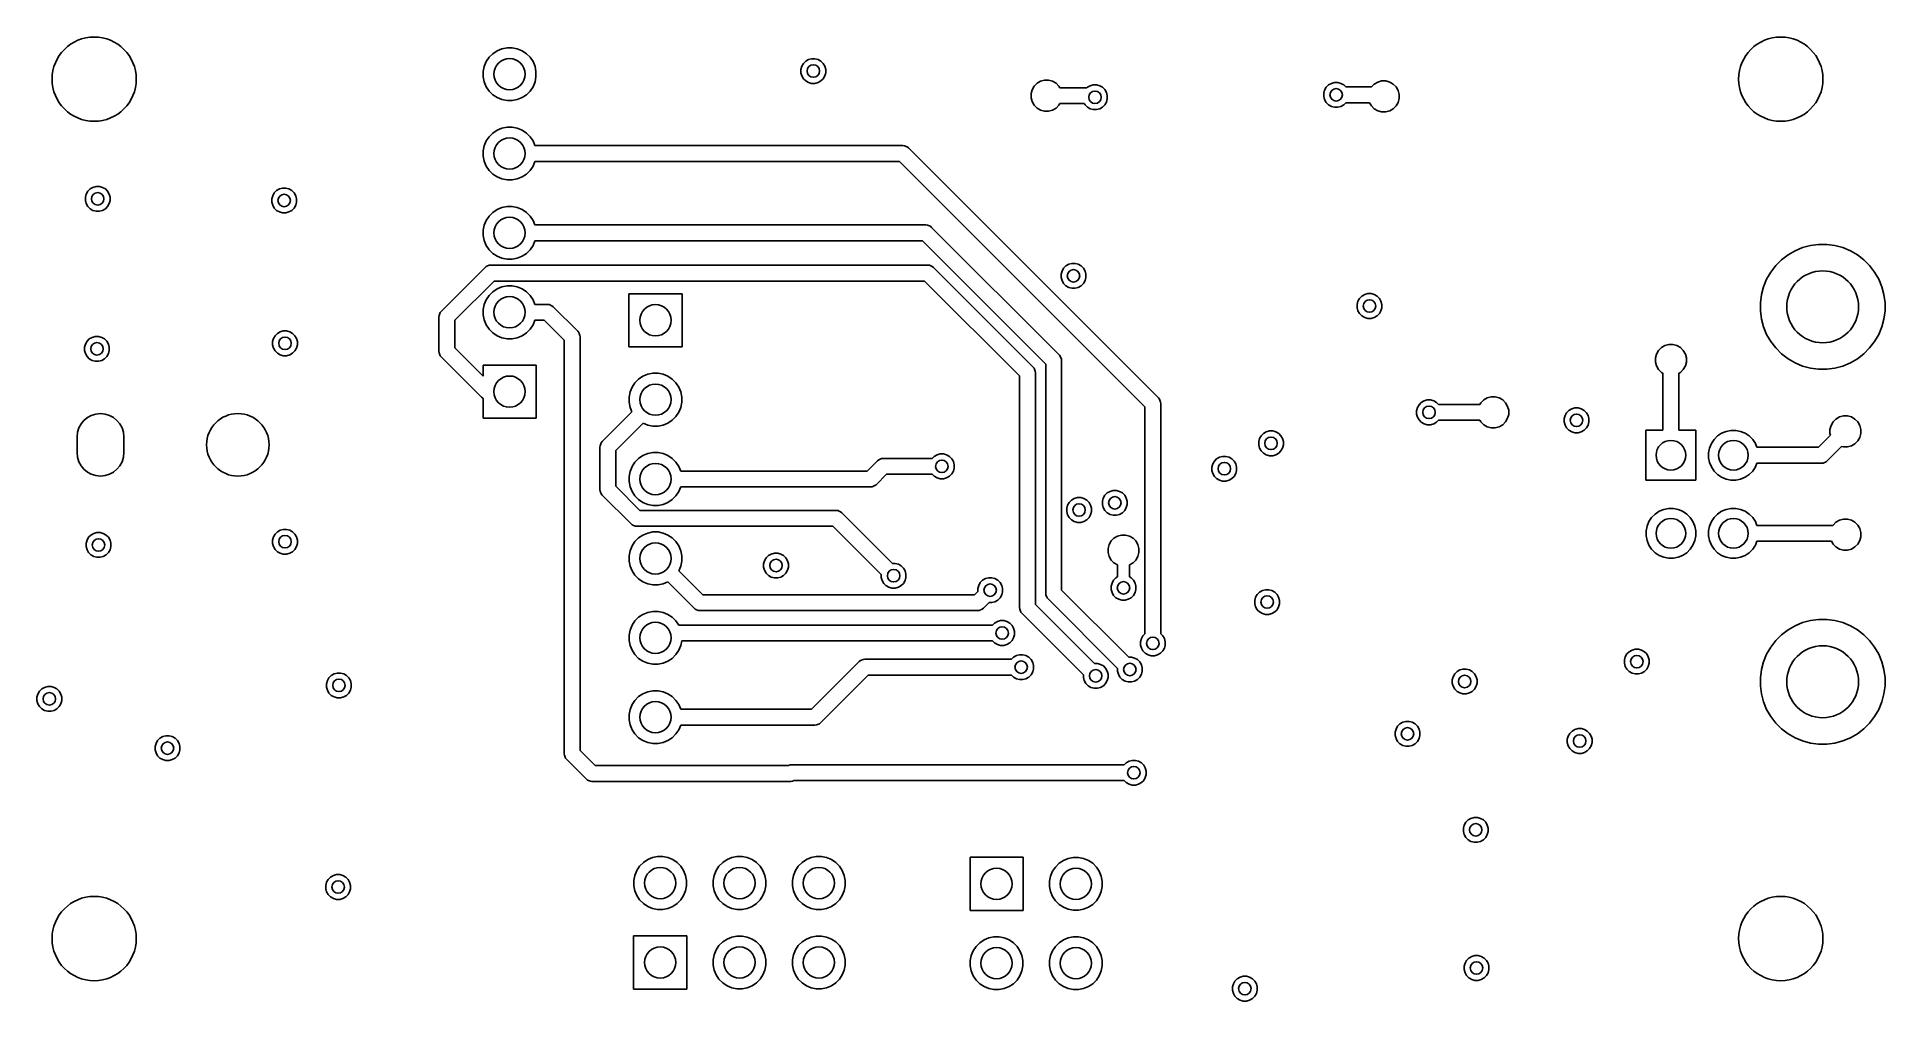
# Model space of a CAD drawing. Header units: inches. Extents: x 4.77 to 7.1, y -3.9 to -2.68.
import ezdxf

# ---------------------------------------------------------------- set-up
doc = ezdxf.new("R2010")
doc.units = ezdxf.units.IN
doc.header["$MEASUREMENT"] = 0
doc.layers.add('BLACK', color=250, linetype='CONTINUOUS')

msp = doc.modelspace()

# ---------------------------------------------------------------- linework, layer by layer
at = {"layer": 'BLACK', "linetype": 'CONTINUOUS'}
for p, q in [((5.3449, -2.7041), (5.3504, -2.7004)), ((5.3504, -2.7004), (5.3564, -2.6979)), ((5.3564, -2.6979), (5.3629, -2.6966)), ((5.3629, -2.6966), (5.3694, -2.6966)), ((5.3694, -2.6966), (5.3759, -2.6979)), ((5.3759, -2.6979), (5.3819, -2.7004)), ((5.3819, -2.7004), (5.3874, -2.7041)), ((5.3328, -2.7266), (5.3341, -2.7202)), ((5.3341, -2.7202), (5.3366, -2.7141)), ((5.3366, -2.7141), (5.3403, -2.7087)), ((5.3403, -2.7087), (5.3449, -2.7041)), ((5.3874, -2.7041), (5.392, -2.7087)), ((5.392, -2.7087), (5.3957, -2.7141)), ((5.3957, -2.7141), (5.3982, -2.7202)), ((5.3982, -2.7202), (5.3994, -2.7266)), ((5.7334, -2.7239), (5.7345, -2.72)), ((5.7334, -2.7281), (5.7334, -2.7239)), ((5.7345, -2.72), (5.7365, -2.7164)), ((5.7365, -2.7164), (5.7394, -2.7135)), ((5.7394, -2.7135), (5.743, -2.7115)), ((5.743, -2.7115), (5.7469, -2.7104)), ((5.7469, -2.7104), (5.7511, -2.7104)), ((5.7511, -2.7104), (5.755, -2.7115)), ((5.755, -2.7115), (5.7586, -2.7135)), ((5.7586, -2.7135), (5.7615, -2.7164)), ((5.7615, -2.7164), (5.7635, -2.72)), ((5.7635, -2.72), (5.7646, -2.7239)), ((5.7646, -2.7239), (5.7646, -2.7281)), ((5.3328, -2.7332), (5.3328, -2.7266)), ((5.3341, -2.7396), (5.3328, -2.7332)), ((5.3366, -2.7457), (5.3341, -2.7396)), ((5.3403, -2.7512), (5.3366, -2.7457)), ((5.3957, -2.7457), (5.392, -2.7512)), ((5.3982, -2.7396), (5.3957, -2.7457)), ((5.3994, -2.7332), (5.3982, -2.7396)), ((5.3994, -2.7266), (5.3994, -2.7332)), ((5.7345, -2.732), (5.7334, -2.7281)), ((5.7365, -2.7356), (5.7345, -2.732)), ((5.7394, -2.7385), (5.7365, -2.7356)), ((5.743, -2.7405), (5.7394, -2.7385)), ((5.7469, -2.7416), (5.743, -2.7405)), ((5.7511, -2.7416), (5.7469, -2.7416)), ((5.755, -2.7405), (5.7511, -2.7416)), ((5.7586, -2.7385), (5.755, -2.7405)), ((5.7615, -2.7356), (5.7586, -2.7385)), ((5.7635, -2.732), (5.7615, -2.7356)), ((5.7646, -2.7281), (5.7635, -2.732)), ((6.0248, -2.7495), (6.0274, -2.745)), ((6.0274, -2.745), (6.031, -2.7414)), ((6.031, -2.7414), (6.0355, -2.7388)), ((6.0355, -2.7388), (6.0404, -2.7375)), ((6.0404, -2.7375), (6.0456, -2.7375)), ((6.0456, -2.7375), (6.0505, -2.7388)), ((6.0505, -2.7388), (6.055, -2.7414)), ((6.055, -2.7414), (6.0586, -2.745)), ((6.0586, -2.745), (6.0598, -2.747)), ((6.0598, -2.747), (6.0939, -2.747)), ((6.0939, -2.747), (6.0944, -2.7465)), ((6.0944, -2.7465), (6.098, -2.7445)), ((6.098, -2.7445), (6.1019, -2.7434)), ((6.1019, -2.7434), (6.1061, -2.7434)), ((6.1061, -2.7434), (6.11, -2.7445)), ((6.11, -2.7445), (6.1136, -2.7465)), ((6.1136, -2.7465), (6.1165, -2.7494)), ((6.3935, -2.75), (6.3955, -2.7464)), ((6.3955, -2.7464), (6.3984, -2.7435)), ((6.3984, -2.7435), (6.402, -2.7415)), ((6.402, -2.7415), (6.4059, -2.7404)), ((6.4059, -2.7404), (6.4101, -2.7404)), ((6.4101, -2.7404), (6.414, -2.7415)), ((6.414, -2.7415), (6.4176, -2.7435)), ((6.4176, -2.7435), (6.4201, -2.746)), ((6.4201, -2.746), (6.4524, -2.746)), ((6.4524, -2.746), (6.456, -2.7424)), ((6.456, -2.7424), (6.4605, -2.7398)), ((6.4605, -2.7398), (6.4654, -2.7385)), ((6.4654, -2.7385), (6.4706, -2.7385)), ((6.4706, -2.7385), (6.4755, -2.7398)), ((6.4755, -2.7398), (6.48, -2.7424)), ((6.48, -2.7424), (6.4836, -2.746)), ((6.4836, -2.746), (6.4862, -2.7505)), ((5.3449, -2.7558), (5.3403, -2.7512)), ((5.3504, -2.7594), (5.3449, -2.7558)), ((5.3564, -2.7619), (5.3504, -2.7594)), ((5.3629, -2.7632), (5.3564, -2.7619)), ((5.3694, -2.7632), (5.3629, -2.7632)), ((5.3759, -2.7619), (5.3694, -2.7632)), ((5.3819, -2.7594), (5.3759, -2.7619)), ((5.3874, -2.7558), (5.3819, -2.7594)), ((5.392, -2.7512), (5.3874, -2.7558)), ((6.0235, -2.7544), (6.0248, -2.7495)), ((6.0235, -2.7596), (6.0235, -2.7544)), ((6.0248, -2.7645), (6.0235, -2.7596)), ((6.0274, -2.769), (6.0248, -2.7645)), ((6.031, -2.7726), (6.0274, -2.769)), ((6.0586, -2.769), (6.055, -2.7726)), ((6.0598, -2.767), (6.0586, -2.769)), ((6.0906, -2.767), (6.0598, -2.767)), ((6.0915, -2.7686), (6.0906, -2.767)), ((6.0944, -2.7715), (6.0915, -2.7686)), ((6.098, -2.7735), (6.0944, -2.7715)), ((6.1136, -2.7715), (6.11, -2.7735)), ((6.1165, -2.7686), (6.1136, -2.7715)), ((6.1165, -2.7494), (6.1185, -2.753)), ((6.1185, -2.765), (6.1165, -2.7686)), ((6.1185, -2.753), (6.1196, -2.7569)), ((6.1196, -2.7611), (6.1185, -2.765)), ((6.1196, -2.7569), (6.1196, -2.7611)), ((6.3924, -2.7539), (6.3935, -2.75)), ((6.3924, -2.7581), (6.3924, -2.7539)), ((6.3935, -2.762), (6.3924, -2.7581)), ((6.3955, -2.7656), (6.3935, -2.762)), ((6.3984, -2.7685), (6.3955, -2.7656)), ((6.402, -2.7705), (6.3984, -2.7685)), ((6.4059, -2.7716), (6.402, -2.7705)), ((6.4101, -2.7716), (6.4059, -2.7716)), ((6.414, -2.7705), (6.4101, -2.7716)), ((6.4176, -2.7685), (6.414, -2.7705)), ((6.4201, -2.766), (6.4176, -2.7685)), ((6.4501, -2.766), (6.4201, -2.766)), ((6.4524, -2.77), (6.4501, -2.766)), ((6.456, -2.7736), (6.4524, -2.77)), ((6.4836, -2.77), (6.48, -2.7736)), ((6.4862, -2.7655), (6.4836, -2.77)), ((6.4862, -2.7505), (6.4875, -2.7554)), ((6.4875, -2.7606), (6.4862, -2.7655)), ((6.4875, -2.7554), (6.4875, -2.7606)), ((6.0355, -2.7752), (6.031, -2.7726)), ((6.0404, -2.7765), (6.0355, -2.7752)), ((6.0456, -2.7765), (6.0404, -2.7765)), ((6.0505, -2.7752), (6.0456, -2.7765)), ((6.055, -2.7726), (6.0505, -2.7752)), ((6.1019, -2.7746), (6.098, -2.7735)), ((6.1061, -2.7746), (6.1019, -2.7746)), ((6.11, -2.7735), (6.1061, -2.7746)), ((6.4605, -2.7762), (6.456, -2.7736)), ((6.4654, -2.7775), (6.4605, -2.7762)), ((6.4706, -2.7775), (6.4654, -2.7775)), ((6.4755, -2.7762), (6.4706, -2.7775)), ((6.48, -2.7736), (6.4755, -2.7762)), ((5.3341, -2.8202), (5.3366, -2.8141)), ((5.3366, -2.8141), (5.3403, -2.8087)), ((5.3403, -2.8087), (5.3449, -2.8041)), ((5.3449, -2.8041), (5.3504, -2.8004)), ((5.3504, -2.8004), (5.3564, -2.7979)), ((5.3564, -2.7979), (5.3629, -2.7966)), ((5.3629, -2.7966), (5.3694, -2.7966)), ((5.3694, -2.7966), (5.3759, -2.7979)), ((5.3759, -2.7979), (5.3819, -2.8004)), ((5.3819, -2.8004), (5.3874, -2.8041)), ((5.3874, -2.8041), (5.392, -2.8087)), ((5.392, -2.8087), (5.3957, -2.8141)), ((5.3957, -2.8141), (5.398, -2.8199)), ((5.3328, -2.8266), (5.3341, -2.8202)), ((5.3328, -2.8332), (5.3328, -2.8266)), ((5.3341, -2.8396), (5.3328, -2.8332)), ((5.3366, -2.8457), (5.3341, -2.8396)), ((5.398, -2.8399), (5.3957, -2.8457)), ((5.398, -2.8199), (5.8619, -2.8199)), ((5.8578, -2.8399), (5.398, -2.8399)), ((6.167, -3.1491), (5.8578, -2.8399)), ((5.8619, -2.8199), (5.8639, -2.8201)), ((5.8639, -2.8201), (5.8675, -2.8216)), ((5.8675, -2.8216), (5.8675, -2.8216)), ((5.8675, -2.8216), (5.869, -2.8229)), ((5.869, -2.8229), (6.1841, -3.1379)), ((5.3403, -2.8512), (5.3366, -2.8457)), ((5.3449, -2.8558), (5.3403, -2.8512)), ((5.3504, -2.8594), (5.3449, -2.8558)), ((5.3564, -2.8619), (5.3504, -2.8594)), ((5.3629, -2.8632), (5.3564, -2.8619)), ((5.3694, -2.8632), (5.3629, -2.8632)), ((5.3759, -2.8619), (5.3694, -2.8632)), ((5.3819, -2.8594), (5.3759, -2.8619)), ((5.3874, -2.8558), (5.3819, -2.8594)), ((5.392, -2.8512), (5.3874, -2.8558)), ((5.3957, -2.8457), (5.392, -2.8512)), ((4.8314, -2.8849), (4.8325, -2.881)), ((4.8314, -2.8891), (4.8314, -2.8849)), ((4.8325, -2.881), (4.8345, -2.8774)), ((4.8345, -2.8774), (4.8374, -2.8745)), ((4.8374, -2.8745), (4.841, -2.8725)), ((4.841, -2.8725), (4.8449, -2.8714)), ((4.8449, -2.8714), (4.8491, -2.8714)), ((4.8491, -2.8714), (4.853, -2.8725)), ((4.853, -2.8725), (4.8566, -2.8745)), ((4.8566, -2.8745), (4.8595, -2.8774)), ((4.8595, -2.8774), (4.8615, -2.881)), ((4.8615, -2.881), (4.8626, -2.8849)), ((4.8626, -2.8849), (4.8626, -2.8891)), ((5.0664, -2.8869), (5.0675, -2.883)), ((5.0664, -2.8911), (5.0664, -2.8869)), ((5.0675, -2.883), (5.0695, -2.8794)), ((5.0695, -2.8794), (5.0724, -2.8765)), ((5.0724, -2.8765), (5.076, -2.8745)), ((5.076, -2.8745), (5.0799, -2.8734)), ((5.0799, -2.8734), (5.0841, -2.8734)), ((5.0841, -2.8734), (5.088, -2.8745)), ((5.088, -2.8745), (5.0916, -2.8765)), ((5.0916, -2.8765), (5.0945, -2.8794)), ((5.0945, -2.8794), (5.0965, -2.883)), ((5.0965, -2.883), (5.0976, -2.8869)), ((5.0976, -2.8869), (5.0976, -2.8911)), ((4.8325, -2.893), (4.8314, -2.8891)), ((4.8345, -2.8966), (4.8325, -2.893)), ((4.8374, -2.8995), (4.8345, -2.8966)), ((4.841, -2.9015), (4.8374, -2.8995)), ((4.8449, -2.9026), (4.841, -2.9015)), ((4.8491, -2.9026), (4.8449, -2.9026)), ((4.853, -2.9015), (4.8491, -2.9026)), ((4.8566, -2.8995), (4.853, -2.9015)), ((4.8595, -2.8966), (4.8566, -2.8995)), ((4.8615, -2.893), (4.8595, -2.8966)), ((4.8626, -2.8891), (4.8615, -2.893)), ((5.0675, -2.895), (5.0664, -2.8911)), ((5.0695, -2.8986), (5.0675, -2.895)), ((5.0724, -2.9015), (5.0695, -2.8986)), ((5.076, -2.9035), (5.0724, -2.9015)), ((5.0799, -2.9046), (5.076, -2.9035)), ((5.0841, -2.9046), (5.0799, -2.9046)), ((5.088, -2.9035), (5.0841, -2.9046)), ((5.0916, -2.9015), (5.088, -2.9035)), ((5.0945, -2.8986), (5.0916, -2.9015)), ((5.0965, -2.895), (5.0945, -2.8986)), ((5.0976, -2.8911), (5.0965, -2.895)), ((5.3366, -2.9141), (5.3403, -2.9087)), ((5.3403, -2.9087), (5.3449, -2.9041)), ((5.3449, -2.9041), (5.3504, -2.9004)), ((5.3504, -2.9004), (5.3564, -2.8979)), ((5.3564, -2.8979), (5.3629, -2.8966)), ((5.3629, -2.8966), (5.3694, -2.8966)), ((5.3694, -2.8966), (5.3759, -2.8979)), ((5.3759, -2.8979), (5.3819, -2.9004)), ((5.3819, -2.9004), (5.3874, -2.9041)), ((5.3874, -2.9041), (5.392, -2.9087)), ((5.392, -2.9087), (5.3957, -2.9141)), ((5.3328, -2.9266), (5.3341, -2.9202)), ((5.3328, -2.9332), (5.3328, -2.9266)), ((5.3341, -2.9396), (5.3328, -2.9332)), ((5.3341, -2.9202), (5.3366, -2.9141)), ((5.3957, -2.9141), (5.398, -2.9199)), ((5.398, -2.9199), (5.8909, -2.9199)), ((5.8909, -2.9199), (5.8929, -2.9201)), ((5.8929, -2.9201), (5.8965, -2.9216)), ((5.8965, -2.9216), (5.8965, -2.9216)), ((5.8965, -2.9216), (5.898, -2.9229)), ((5.898, -2.9229), (6.0591, -3.0839)), ((5.3366, -2.9457), (5.3341, -2.9396)), ((5.3403, -2.9512), (5.3366, -2.9457)), ((5.3449, -2.9558), (5.3403, -2.9512)), ((5.3504, -2.9594), (5.3449, -2.9558)), ((5.3874, -2.9558), (5.3819, -2.9594)), ((5.392, -2.9512), (5.3874, -2.9558)), ((5.3957, -2.9457), (5.392, -2.9512)), ((5.398, -2.9399), (5.3957, -2.9457)), ((5.8868, -2.9399), (5.398, -2.9399)), ((6.042, -3.0951), (5.8868, -2.9399)), ((6.9694, -2.9638), (6.9776, -2.9575)), ((6.9776, -2.9575), (6.9865, -2.9524)), ((6.9865, -2.9524), (6.996, -2.9484)), ((6.996, -2.9484), (7.006, -2.9458)), ((7.006, -2.9458), (7.0162, -2.9444)), ((7.0162, -2.9444), (7.0265, -2.9444)), ((7.0265, -2.9444), (7.0367, -2.9458)), ((7.0367, -2.9458), (7.0466, -2.9484)), ((7.0466, -2.9484), (7.0562, -2.9524)), ((7.0562, -2.9524), (7.0651, -2.9575)), ((7.0651, -2.9575), (7.0733, -2.9638)), ((5.2799, -3.0288), (5.3353, -2.9734)), ((5.3353, -2.9734), (5.3368, -2.9721)), ((5.3368, -2.9721), (5.3404, -2.9706)), ((5.3404, -2.9706), (5.3424, -2.9705)), ((5.3424, -2.9705), (5.8935, -2.9705)), ((5.3564, -2.9619), (5.3504, -2.9594)), ((5.3629, -2.9632), (5.3564, -2.9619)), ((5.3694, -2.9632), (5.3629, -2.9632)), ((5.3759, -2.9619), (5.3694, -2.9632)), ((5.3819, -2.9594), (5.3759, -2.9619)), ((5.8935, -2.9705), (5.8954, -2.9706)), ((5.8954, -2.9706), (5.899, -2.9721)), ((5.899, -2.9721), (5.899, -2.9721)), ((5.899, -2.9721), (5.9005, -2.9734)), ((5.9005, -2.9734), (6.0261, -3.0989)), ((6.0614, -2.9819), (6.0625, -2.978)), ((6.0625, -2.978), (6.0645, -2.9744)), ((6.0645, -2.9744), (6.0674, -2.9715)), ((6.0674, -2.9715), (6.071, -2.9695)), ((6.071, -2.9695), (6.0749, -2.9684)), ((6.0749, -2.9684), (6.0791, -2.9684)), ((6.0791, -2.9684), (6.083, -2.9695)), ((6.083, -2.9695), (6.0866, -2.9715)), ((6.0866, -2.9715), (6.0895, -2.9744)), ((6.0895, -2.9744), (6.0915, -2.978)), ((6.0915, -2.978), (6.0926, -2.9819)), ((6.9507, -2.9882), (6.9559, -2.9792)), ((6.9559, -2.9792), (6.9621, -2.9711)), ((6.9621, -2.9711), (6.9694, -2.9638)), ((7.0733, -2.9638), (7.0805, -2.9711)), ((7.0805, -2.9711), (7.0868, -2.9792)), ((7.0868, -2.9792), (7.092, -2.9882)), ((5.3465, -2.9905), (5.297, -3.04)), ((5.3403, -3.0087), (5.3449, -3.0041)), ((5.3449, -3.0041), (5.3504, -3.0004)), ((5.8893, -2.9905), (5.3465, -2.9905)), ((5.3504, -3.0004), (5.3564, -2.9979)), ((5.3564, -2.9979), (5.3629, -2.9966)), ((5.3629, -2.9966), (5.3694, -2.9966)), ((5.3694, -2.9966), (5.3759, -2.9979)), ((5.3759, -2.9979), (5.3819, -3.0004)), ((5.3819, -3.0004), (5.3874, -3.0041)), ((5.3874, -3.0041), (5.392, -3.0087)), ((6.009, -3.1101), (5.8893, -2.9905)), ((6.0614, -2.9861), (6.0614, -2.9819)), ((6.0625, -2.99), (6.0614, -2.9861)), ((6.0645, -2.9936), (6.0625, -2.99)), ((6.0674, -2.9965), (6.0645, -2.9936)), ((6.071, -2.9985), (6.0674, -2.9965)), ((6.0749, -2.9996), (6.071, -2.9985)), ((6.0791, -2.9996), (6.0749, -2.9996)), ((6.083, -2.9985), (6.0791, -2.9996)), ((6.0866, -2.9965), (6.083, -2.9985)), ((6.0895, -2.9936), (6.0866, -2.9965)), ((6.0915, -2.99), (6.0895, -2.9936)), ((6.0926, -2.9861), (6.0915, -2.99)), ((6.0926, -2.9819), (6.0926, -2.9861)), ((6.9441, -3.0076), (6.9468, -2.9977)), ((6.9468, -2.9977), (6.9507, -2.9882)), ((7.092, -2.9882), (7.0959, -2.9977)), ((7.0959, -2.9977), (7.0986, -3.0076)), ((5.3328, -3.0266), (5.3341, -3.0202)), ((5.3328, -3.0332), (5.3328, -3.0266)), ((5.3341, -3.0202), (5.3366, -3.0141)), ((5.3366, -3.0141), (5.3403, -3.0087)), ((5.392, -3.0087), (5.3957, -3.0141)), ((5.3957, -3.0141), (5.398, -3.0199)), ((5.398, -3.0199), (5.4139, -3.0199)), ((5.4139, -3.0199), (5.4159, -3.0201)), ((5.4159, -3.0201), (5.4195, -3.0216)), ((5.4195, -3.0216), (5.4195, -3.0216)), ((5.4195, -3.0216), (5.421, -3.0229)), ((5.421, -3.0229), (5.4521, -3.0539)), ((5.5165, -3.0735), (5.5165, -3.0065)), ((5.5165, -3.0065), (5.5835, -3.0065)), ((5.5835, -3.0065), (5.5835, -3.0735)), ((6.4344, -3.0199), (6.4355, -3.016)), ((6.4344, -3.0241), (6.4344, -3.0199)), ((6.4355, -3.028), (6.4344, -3.0241)), ((6.4355, -3.016), (6.4375, -3.0124)), ((6.4375, -3.0316), (6.4355, -3.028)), ((6.4375, -3.0124), (6.4404, -3.0095)), ((6.4404, -3.0095), (6.444, -3.0075)), ((6.444, -3.0075), (6.4479, -3.0064)), ((6.4479, -3.0064), (6.4521, -3.0064)), ((6.4521, -3.0064), (6.456, -3.0075)), ((6.456, -3.0075), (6.4596, -3.0095)), ((6.4596, -3.0095), (6.4625, -3.0124)), ((6.4625, -3.0124), (6.4645, -3.016)), ((6.4645, -3.028), (6.4625, -3.0316)), ((6.4645, -3.016), (6.4656, -3.0199)), ((6.4656, -3.0241), (6.4645, -3.028)), ((6.4656, -3.0199), (6.4656, -3.0241)), ((6.9428, -3.0178), (6.9441, -3.0076)), ((6.9428, -3.0281), (6.9428, -3.0178)), ((6.9441, -3.0384), (6.9428, -3.0281)), ((7.0986, -3.0076), (7.0999, -3.0178)), ((7.0999, -3.0281), (7.0986, -3.0384)), ((7.0999, -3.0178), (7.0999, -3.0281)), ((5.277, -3.0359), (5.2772, -3.0339)), ((5.277, -3.079), (5.277, -3.0359)), ((5.2772, -3.0339), (5.2787, -3.0303)), ((5.2787, -3.0303), (5.2799, -3.0288)), ((5.2787, -3.0303), (5.2787, -3.0303)), ((5.297, -3.04), (5.297, -3.0749)), ((5.3341, -3.0396), (5.3328, -3.0332)), ((5.3366, -3.0457), (5.3341, -3.0396)), ((5.3403, -3.0512), (5.3366, -3.0457)), ((5.3449, -3.0558), (5.3403, -3.0512)), ((5.392, -3.0512), (5.3874, -3.0558)), ((5.3957, -3.0457), (5.392, -3.0512)), ((5.398, -3.0399), (5.3957, -3.0457)), ((5.4098, -3.0399), (5.398, -3.0399)), ((5.435, -3.0651), (5.4098, -3.0399)), ((6.4404, -3.0345), (6.4375, -3.0316)), ((6.444, -3.0365), (6.4404, -3.0345)), ((6.4479, -3.0376), (6.444, -3.0365)), ((6.4521, -3.0376), (6.4479, -3.0376)), ((6.456, -3.0365), (6.4521, -3.0376)), ((6.4596, -3.0345), (6.456, -3.0365)), ((6.4625, -3.0316), (6.4596, -3.0345)), ((6.9468, -3.0483), (6.9441, -3.0384)), ((6.9507, -3.0578), (6.9468, -3.0483)), ((7.0959, -3.0483), (7.092, -3.0578)), ((7.0986, -3.0384), (7.0959, -3.0483)), ((4.8304, -3.0739), (4.8315, -3.07)), ((4.8304, -3.0781), (4.8304, -3.0739)), ((4.8315, -3.07), (4.8335, -3.0664)), ((4.8335, -3.0664), (4.8364, -3.0635)), ((4.8364, -3.0635), (4.84, -3.0615)), ((4.84, -3.0615), (4.8439, -3.0604)), ((4.8439, -3.0604), (4.8481, -3.0604)), ((4.8481, -3.0604), (4.852, -3.0615)), ((4.852, -3.0615), (4.8556, -3.0635)), ((4.8556, -3.0635), (4.8585, -3.0664)), ((4.8585, -3.0664), (4.8605, -3.07)), ((4.8605, -3.07), (4.8616, -3.0739)), ((4.8616, -3.0739), (4.8616, -3.0781)), ((5.0674, -3.0669), (5.0685, -3.063)), ((5.0674, -3.0711), (5.0674, -3.0669)), ((5.0685, -3.075), (5.0674, -3.0711)), ((5.0685, -3.063), (5.0705, -3.0594)), ((5.0705, -3.0594), (5.0734, -3.0565)), ((5.0734, -3.0565), (5.077, -3.0545)), ((5.077, -3.0545), (5.0809, -3.0534)), ((5.0809, -3.0534), (5.0851, -3.0534)), ((5.0851, -3.0534), (5.089, -3.0545)), ((5.089, -3.0545), (5.0926, -3.0565)), ((5.0926, -3.0565), (5.0955, -3.0594)), ((5.0955, -3.0594), (5.0975, -3.063)), ((5.0975, -3.063), (5.0986, -3.0669)), ((5.0986, -3.0711), (5.0975, -3.075)), ((5.0986, -3.0669), (5.0986, -3.0711)), ((5.297, -3.0749), (5.3327, -3.1105)), ((5.3504, -3.0594), (5.3449, -3.0558)), ((5.3564, -3.0619), (5.3504, -3.0594)), ((5.3629, -3.0632), (5.3564, -3.0619)), ((5.3694, -3.0632), (5.3629, -3.0632)), ((5.3759, -3.0619), (5.3694, -3.0632)), ((5.3819, -3.0594), (5.3759, -3.0619)), ((5.3874, -3.0558), (5.3819, -3.0594)), ((5.435, -3.586), (5.435, -3.0651)), ((5.4521, -3.0539), (5.4533, -3.0554)), ((5.4533, -3.0554), (5.4548, -3.059)), ((5.4548, -3.059), (5.455, -3.061)), ((5.455, -3.061), (5.455, -3.5819)), ((5.5835, -3.0735), (5.5165, -3.0735)), ((6.8144, -3.078), (6.818, -3.0744)), ((6.818, -3.0744), (6.8225, -3.0718)), ((6.8225, -3.0718), (6.8274, -3.0705)), ((6.8274, -3.0705), (6.8326, -3.0705)), ((6.8326, -3.0705), (6.8375, -3.0718)), ((6.8375, -3.0718), (6.842, -3.0744)), ((6.842, -3.0744), (6.8456, -3.078)), ((6.9559, -3.0667), (6.9507, -3.0578)), ((6.9621, -3.0749), (6.9559, -3.0667)), ((6.9694, -3.0822), (6.9621, -3.0749)), ((7.0805, -3.0749), (7.0733, -3.0822)), ((7.0868, -3.0667), (7.0805, -3.0749)), ((7.092, -3.0578), (7.0868, -3.0667)), ((4.8315, -3.082), (4.8304, -3.0781)), ((4.8335, -3.0856), (4.8315, -3.082)), ((4.8364, -3.0885), (4.8335, -3.0856)), ((4.84, -3.0905), (4.8364, -3.0885)), ((4.8439, -3.0916), (4.84, -3.0905)), ((4.8481, -3.0916), (4.8439, -3.0916)), ((4.852, -3.0905), (4.8481, -3.0916)), ((4.8556, -3.0885), (4.852, -3.0905)), ((4.8585, -3.0856), (4.8556, -3.0885)), ((4.8605, -3.082), (4.8585, -3.0856)), ((4.8616, -3.0781), (4.8605, -3.082)), ((5.0705, -3.0786), (5.0685, -3.075)), ((5.0734, -3.0815), (5.0705, -3.0786)), ((5.077, -3.0835), (5.0734, -3.0815)), ((5.0809, -3.0846), (5.077, -3.0835)), ((5.0851, -3.0846), (5.0809, -3.0846)), ((5.089, -3.0835), (5.0851, -3.0846)), ((5.0926, -3.0815), (5.089, -3.0835)), ((5.0955, -3.0786), (5.0926, -3.0815)), ((5.0975, -3.075), (5.0955, -3.0786)), ((5.2772, -3.081), (5.277, -3.079)), ((5.2787, -3.0846), (5.2772, -3.081)), ((5.2799, -3.0861), (5.2787, -3.0846)), ((5.2787, -3.0846), (5.2787, -3.0846)), ((5.3309, -3.137), (5.2799, -3.0861)), ((5.3327, -3.1105), (5.3327, -3.0965)), ((5.3327, -3.0965), (5.3996, -3.0965)), ((5.3996, -3.0965), (5.3996, -3.1634)), ((6.042, -3.384), (6.042, -3.0951)), ((6.0591, -3.0839), (6.0603, -3.0854)), ((6.0603, -3.0854), (6.0618, -3.089)), ((6.0618, -3.089), (6.062, -3.091)), ((6.062, -3.091), (6.062, -3.3799)), ((6.8105, -3.0874), (6.8118, -3.0825)), ((6.8105, -3.0926), (6.8105, -3.0874)), ((6.8118, -3.0975), (6.8105, -3.0926)), ((6.8118, -3.0825), (6.8144, -3.078)), ((6.8144, -3.102), (6.8118, -3.0975)), ((6.8456, -3.078), (6.8482, -3.0825)), ((6.8482, -3.0975), (6.8456, -3.102)), ((6.8482, -3.0825), (6.8495, -3.0874)), ((6.8495, -3.0926), (6.8482, -3.0975)), ((6.8495, -3.0874), (6.8495, -3.0926)), ((6.9776, -3.0885), (6.9694, -3.0822)), ((6.9865, -3.0936), (6.9776, -3.0885)), ((6.996, -3.0976), (6.9865, -3.0936)), ((7.006, -3.1002), (6.996, -3.0976)), ((7.0466, -3.0976), (7.0367, -3.1002)), ((7.0562, -3.0936), (7.0466, -3.0976)), ((7.0651, -3.0885), (7.0562, -3.0936)), ((7.0733, -3.0822), (7.0651, -3.0885)), ((5.5205, -3.1242), (5.5241, -3.1188)), ((5.5241, -3.1188), (5.5288, -3.1141)), ((5.5288, -3.1141), (5.5342, -3.1105)), ((5.5342, -3.1105), (5.5403, -3.108)), ((5.5403, -3.108), (5.5467, -3.1067)), ((5.5467, -3.1067), (5.5533, -3.1067)), ((5.5533, -3.1067), (5.5597, -3.108)), ((5.5597, -3.108), (5.5658, -3.1105)), ((5.5658, -3.1105), (5.5712, -3.1141)), ((5.5712, -3.1141), (5.5759, -3.1188)), ((5.5759, -3.1188), (5.5795, -3.1242)), ((6.009, -3.402), (6.009, -3.1101)), ((6.0261, -3.0989), (6.0273, -3.1004)), ((6.0273, -3.1004), (6.0273, -3.1004)), ((6.0273, -3.1004), (6.0273, -3.1004)), ((6.0273, -3.1004), (6.0288, -3.104)), ((6.0288, -3.104), (6.0288, -3.104)), ((6.0288, -3.104), (6.029, -3.106)), ((6.029, -3.106), (6.029, -3.3979)), ((6.818, -3.1056), (6.8144, -3.102)), ((6.82, -3.1068), (6.818, -3.1056)), ((6.82, -3.1785), (6.82, -3.1068)), ((6.842, -3.1056), (6.84, -3.1068)), ((6.84, -3.1068), (6.84, -3.1785)), ((6.8456, -3.102), (6.842, -3.1056)), ((7.0162, -3.1016), (7.006, -3.1002)), ((7.0265, -3.1016), (7.0162, -3.1016)), ((7.0367, -3.1002), (7.0265, -3.1016)), ((5.3324, -3.1382), (5.3309, -3.137)), ((5.3327, -3.1384), (5.3324, -3.1382)), ((5.3324, -3.1382), (5.3324, -3.1382)), ((5.3327, -3.1634), (5.3327, -3.1384)), ((5.5167, -3.1367), (5.518, -3.1303)), ((5.5167, -3.1433), (5.5167, -3.1367)), ((5.518, -3.1497), (5.5167, -3.1433)), ((5.518, -3.1303), (5.5205, -3.1242)), ((5.5795, -3.1242), (5.582, -3.1303)), ((5.582, -3.1303), (5.5833, -3.1367)), ((5.5833, -3.1433), (5.582, -3.1497)), ((5.5833, -3.1367), (5.5833, -3.1433)), ((6.1841, -3.1379), (6.1853, -3.1394)), ((6.1853, -3.1394), (6.1868, -3.143)), ((6.1868, -3.143), (6.187, -3.145)), ((6.5125, -3.1464), (6.5154, -3.1435)), ((6.5154, -3.1435), (6.519, -3.1415)), ((6.519, -3.1415), (6.5229, -3.1404)), ((6.5229, -3.1404), (6.5271, -3.1404)), ((6.5271, -3.1404), (6.531, -3.1415)), ((6.531, -3.1415), (6.5346, -3.1435)), ((6.5346, -3.1435), (6.5371, -3.146)), ((6.5892, -3.146), (6.5904, -3.144)), ((6.5904, -3.144), (6.594, -3.1404)), ((6.594, -3.1404), (6.5985, -3.1378)), ((6.5985, -3.1378), (6.6034, -3.1365)), ((6.6034, -3.1365), (6.6086, -3.1365)), ((6.6086, -3.1365), (6.6135, -3.1378)), ((6.6135, -3.1378), (6.618, -3.1404)), ((6.618, -3.1404), (6.6216, -3.144)), ((6.6216, -3.144), (6.6242, -3.1485)), ((5.3996, -3.1634), (5.3327, -3.1634)), ((5.4829, -3.1929), (5.5204, -3.1555)), ((5.5204, -3.1555), (5.518, -3.1497)), ((5.5712, -3.1659), (5.5658, -3.1695)), ((5.5759, -3.1612), (5.5712, -3.1659)), ((5.5795, -3.1558), (5.5759, -3.1612)), ((5.582, -3.1497), (5.5795, -3.1558)), ((6.167, -3.4349), (6.167, -3.1491)), ((6.187, -3.145), (6.187, -3.4349)), ((6.5094, -3.1539), (6.5105, -3.15)), ((6.5094, -3.1581), (6.5094, -3.1539)), ((6.5105, -3.162), (6.5094, -3.1581)), ((6.5105, -3.15), (6.5125, -3.1464)), ((6.5125, -3.1656), (6.5105, -3.162)), ((6.5154, -3.1685), (6.5125, -3.1656)), ((6.5371, -3.166), (6.5346, -3.1685)), ((6.5371, -3.146), (6.5892, -3.146)), ((6.5892, -3.166), (6.5371, -3.166)), ((6.5904, -3.168), (6.5892, -3.166)), ((6.594, -3.1716), (6.5904, -3.168)), ((6.6216, -3.168), (6.618, -3.1716)), ((6.6242, -3.1635), (6.6216, -3.168)), ((6.6242, -3.1485), (6.6255, -3.1534)), ((6.6255, -3.1586), (6.6242, -3.1635)), ((6.6255, -3.1534), (6.6255, -3.1586)), ((6.6954, -3.1639), (6.6965, -3.16)), ((6.6954, -3.1681), (6.6954, -3.1639)), ((6.6965, -3.172), (6.6954, -3.1681)), ((6.6965, -3.16), (6.6985, -3.1564)), ((6.6985, -3.1564), (6.7014, -3.1535)), ((6.7014, -3.1535), (6.705, -3.1515)), ((6.705, -3.1515), (6.7089, -3.1504)), ((6.7089, -3.1504), (6.7131, -3.1504)), ((6.7131, -3.1504), (6.717, -3.1515)), ((6.717, -3.1515), (6.7206, -3.1535)), ((6.7206, -3.1535), (6.7235, -3.1564)), ((6.7235, -3.1564), (6.7255, -3.16)), ((6.7255, -3.16), (6.7266, -3.1639)), ((6.7266, -3.1681), (6.7255, -3.172)), ((6.7266, -3.1639), (6.7266, -3.1681)), ((7.0318, -3.1725), (7.0344, -3.168)), ((7.0344, -3.168), (7.038, -3.1644)), ((7.038, -3.1644), (7.0425, -3.1618)), ((7.0425, -3.1618), (7.0474, -3.1605)), ((7.0474, -3.1605), (7.0526, -3.1605)), ((7.0526, -3.1605), (7.0575, -3.1618)), ((7.0575, -3.1618), (7.062, -3.1644)), ((7.062, -3.1644), (7.0656, -3.168)), ((7.0656, -3.168), (7.0682, -3.1725)), ((4.8209, -3.187), (4.8209, -3.2067)), ((4.8209, -3.187), (4.8209, -3.2067)), ((4.8799, -3.2067), (4.8799, -3.187)), ((4.8799, -3.2067), (4.8799, -3.187)), ((5.5345, -3.1696), (5.5, -3.2041)), ((5.5403, -3.172), (5.5345, -3.1696)), ((5.5467, -3.1733), (5.5403, -3.172)), ((5.5533, -3.1733), (5.5467, -3.1733)), ((5.5597, -3.172), (5.5533, -3.1733)), ((5.5658, -3.1695), (5.5597, -3.172)), ((6.3104, -3.1929), (6.3115, -3.189)), ((6.3115, -3.189), (6.3135, -3.1854)), ((6.3135, -3.1854), (6.3164, -3.1825)), ((6.3164, -3.1825), (6.32, -3.1805)), ((6.32, -3.1805), (6.3239, -3.1794)), ((6.3239, -3.1794), (6.3281, -3.1794)), ((6.3281, -3.1794), (6.332, -3.1805)), ((6.332, -3.1805), (6.3356, -3.1825)), ((6.3356, -3.1825), (6.3385, -3.1854)), ((6.3385, -3.1854), (6.3405, -3.189)), ((6.3405, -3.189), (6.3416, -3.1929)), ((6.519, -3.1705), (6.5154, -3.1685)), ((6.5229, -3.1716), (6.519, -3.1705)), ((6.5271, -3.1716), (6.5229, -3.1716)), ((6.531, -3.1705), (6.5271, -3.1716)), ((6.5346, -3.1685), (6.531, -3.1705)), ((6.5985, -3.1742), (6.594, -3.1716)), ((6.6034, -3.1755), (6.5985, -3.1742)), ((6.6086, -3.1755), (6.6034, -3.1755)), ((6.6135, -3.1742), (6.6086, -3.1755)), ((6.618, -3.1716), (6.6135, -3.1742)), ((6.6985, -3.1756), (6.6965, -3.172)), ((6.7014, -3.1785), (6.6985, -3.1756)), ((6.705, -3.1805), (6.7014, -3.1785)), ((6.7089, -3.1816), (6.705, -3.1805)), ((6.7131, -3.1816), (6.7089, -3.1816)), ((6.717, -3.1805), (6.7131, -3.1816)), ((6.7206, -3.1785), (6.717, -3.1805)), ((6.7235, -3.1756), (6.7206, -3.1785)), ((6.7255, -3.172), (6.7235, -3.1756)), ((6.7985, -3.2415), (6.7985, -3.1785)), ((6.7985, -3.1785), (6.82, -3.1785)), ((6.84, -3.1785), (6.8615, -3.1785)), ((6.8615, -3.1785), (6.8615, -3.2415)), ((6.881, -3.1952), (6.8844, -3.19)), ((6.8844, -3.19), (6.8888, -3.1857)), ((6.8888, -3.1857), (6.8939, -3.1822)), ((6.8939, -3.1822), (6.8996, -3.1799)), ((6.8996, -3.1799), (6.9057, -3.1787)), ((6.9057, -3.1787), (6.9118, -3.1787)), ((6.9118, -3.1787), (6.9179, -3.1799)), ((6.9179, -3.1799), (6.9236, -3.1822)), ((6.9236, -3.1822), (6.9287, -3.1857)), ((6.9287, -3.1857), (6.9331, -3.19)), ((6.9331, -3.19), (6.9365, -3.1952)), ((7.0159, -3.2), (7.0311, -3.1848)), ((7.0305, -3.1774), (7.0318, -3.1725)), ((7.0305, -3.1826), (7.0305, -3.1774)), ((7.0311, -3.1848), (7.0305, -3.1826)), ((7.0682, -3.1875), (7.0656, -3.192)), ((7.0682, -3.1725), (7.0695, -3.1774)), ((7.0695, -3.1826), (7.0682, -3.1875)), ((7.0695, -3.1774), (7.0695, -3.1826)), ((5.48, -3.2), (5.4802, -3.198)), ((5.48, -3.2532), (5.48, -3.2)), ((5.4802, -3.198), (5.4817, -3.1944)), ((5.4817, -3.1944), (5.4829, -3.1929)), ((5.4817, -3.1944), (5.4817, -3.1944)), ((5.5, -3.2041), (5.5, -3.2491)), ((5.5241, -3.2188), (5.5288, -3.2141)), ((5.5288, -3.2141), (5.5342, -3.2105)), ((5.5342, -3.2105), (5.5403, -3.208)), ((5.5403, -3.208), (5.5467, -3.2067)), ((5.5467, -3.2067), (5.5533, -3.2067)), ((5.5533, -3.2067), (5.5597, -3.208)), ((5.5597, -3.208), (5.5658, -3.2105)), ((5.5658, -3.2105), (5.5712, -3.2141)), ((5.5712, -3.2141), (5.5759, -3.2188)), ((5.8314, -3.2157), (5.835, -3.2142)), ((5.835, -3.2142), (5.837, -3.214)), ((5.837, -3.214), (5.8989, -3.214)), ((5.8989, -3.214), (5.9014, -3.2115)), ((5.9014, -3.2115), (5.905, -3.2095)), ((5.905, -3.2095), (5.9089, -3.2084)), ((5.9089, -3.2084), (5.9131, -3.2084)), ((5.9131, -3.2084), (5.917, -3.2095)), ((5.917, -3.2095), (5.9206, -3.2115)), ((5.9206, -3.2115), (5.9235, -3.2144)), ((5.9235, -3.2144), (5.9255, -3.218)), ((6.2545, -3.2174), (6.2574, -3.2145)), ((6.2574, -3.2145), (6.261, -3.2125)), ((6.261, -3.2125), (6.2649, -3.2114)), ((6.2649, -3.2114), (6.2691, -3.2114)), ((6.2691, -3.2114), (6.273, -3.2125)), ((6.273, -3.2125), (6.2766, -3.2145)), ((6.2766, -3.2145), (6.2795, -3.2174)), ((6.3104, -3.1971), (6.3104, -3.1929)), ((6.3115, -3.201), (6.3104, -3.1971)), ((6.3135, -3.2046), (6.3115, -3.201)), ((6.3164, -3.2075), (6.3135, -3.2046)), ((6.32, -3.2095), (6.3164, -3.2075)), ((6.3239, -3.2106), (6.32, -3.2095)), ((6.3281, -3.2106), (6.3239, -3.2106)), ((6.332, -3.2095), (6.3281, -3.2106)), ((6.3356, -3.2075), (6.332, -3.2095)), ((6.3385, -3.2046), (6.3356, -3.2075)), ((6.3405, -3.201), (6.3385, -3.2046)), ((6.3416, -3.1971), (6.3405, -3.201)), ((6.3416, -3.1929), (6.3416, -3.1971)), ((6.8774, -3.2069), (6.8786, -3.2009)), ((6.8774, -3.2131), (6.8774, -3.2069)), ((6.8786, -3.2191), (6.8774, -3.2131)), ((6.8786, -3.2009), (6.881, -3.1952)), ((6.9365, -3.1952), (6.9385, -3.2)), ((6.9385, -3.2), (7.0159, -3.2)), ((7.0452, -3.1989), (7.0271, -3.2171)), ((7.0474, -3.1995), (7.0452, -3.1989)), ((7.0526, -3.1995), (7.0474, -3.1995)), ((7.0575, -3.1982), (7.0526, -3.1995)), ((7.062, -3.1956), (7.0575, -3.1982)), ((7.0656, -3.192), (7.062, -3.1956)), ((5.5167, -3.2367), (5.518, -3.2303)), ((5.5167, -3.2433), (5.5167, -3.2367)), ((5.518, -3.2303), (5.5205, -3.2242)), ((5.5205, -3.2242), (5.5241, -3.2188)), ((5.5759, -3.2188), (5.5795, -3.2242)), ((5.5795, -3.2242), (5.5819, -3.23)), ((5.5819, -3.23), (5.8169, -3.23)), ((5.8169, -3.23), (5.8299, -3.2169)), ((5.8411, -3.234), (5.8281, -3.2471)), ((5.8299, -3.2169), (5.8314, -3.2157)), ((5.8989, -3.234), (5.8411, -3.234)), ((5.9014, -3.2365), (5.8989, -3.234)), ((5.905, -3.2385), (5.9014, -3.2365)), ((5.9206, -3.2365), (5.917, -3.2385)), ((5.9235, -3.2336), (5.9206, -3.2365)), ((5.9255, -3.23), (5.9235, -3.2336)), ((5.9255, -3.218), (5.9266, -3.2219)), ((5.9266, -3.2261), (5.9255, -3.23)), ((5.9266, -3.2219), (5.9266, -3.2261)), ((6.2514, -3.2249), (6.2525, -3.221)), ((6.2514, -3.2291), (6.2514, -3.2249)), ((6.2525, -3.233), (6.2514, -3.2291)), ((6.2525, -3.221), (6.2545, -3.2174)), ((6.2545, -3.2366), (6.2525, -3.233)), ((6.2574, -3.2395), (6.2545, -3.2366)), ((6.2795, -3.2366), (6.2766, -3.2395)), ((6.2795, -3.2174), (6.2815, -3.221)), ((6.2815, -3.233), (6.2795, -3.2366)), ((6.2815, -3.221), (6.2826, -3.2249)), ((6.2826, -3.2291), (6.2815, -3.233)), ((6.2826, -3.2249), (6.2826, -3.2291)), ((6.881, -3.2248), (6.8786, -3.2191)), ((6.8844, -3.23), (6.881, -3.2248)), ((6.8888, -3.2343), (6.8844, -3.23)), ((6.8939, -3.2378), (6.8888, -3.2343)), ((6.8996, -3.2401), (6.8939, -3.2378)), ((6.9236, -3.2378), (6.9179, -3.2401)), ((6.9287, -3.2343), (6.9236, -3.2378)), ((6.9331, -3.23), (6.9287, -3.2343)), ((6.9365, -3.2248), (6.9331, -3.23)), ((6.9385, -3.22), (6.9365, -3.2248)), ((7.02, -3.22), (6.9385, -3.22)), ((7.022, -3.2198), (7.02, -3.22)), ((7.0256, -3.2183), (7.022, -3.2198)), ((7.0271, -3.2171), (7.0256, -3.2183)), ((7.0256, -3.2183), (7.0256, -3.2183)), ((5.4802, -3.2552), (5.48, -3.2532)), ((5.4817, -3.2588), (5.4802, -3.2552)), ((5.4829, -3.2603), (5.4817, -3.2588)), ((5.4817, -3.2588), (5.4817, -3.2588)), ((5.5192, -3.2965), (5.4829, -3.2603)), ((5.5, -3.2491), (5.5304, -3.2795)), ((5.518, -3.2497), (5.5167, -3.2433)), ((5.5205, -3.2558), (5.518, -3.2497)), ((5.5241, -3.2612), (5.5205, -3.2558)), ((5.5288, -3.2659), (5.5241, -3.2612)), ((5.5759, -3.2612), (5.5712, -3.2659)), ((5.5795, -3.2558), (5.5759, -3.2612)), ((5.5819, -3.25), (5.5795, -3.2558)), ((5.821, -3.25), (5.5819, -3.25)), ((5.823, -3.2498), (5.821, -3.25)), ((5.8266, -3.2483), (5.823, -3.2498)), ((5.8281, -3.2471), (5.8266, -3.2483)), ((5.8266, -3.2483), (5.8266, -3.2483)), ((5.9089, -3.2396), (5.905, -3.2385)), ((5.9131, -3.2396), (5.9089, -3.2396)), ((5.917, -3.2385), (5.9131, -3.2396)), ((6.1145, -3.264), (6.1165, -3.2604)), ((6.1165, -3.2604), (6.1194, -3.2575)), ((6.1194, -3.2575), (6.123, -3.2555)), ((6.123, -3.2555), (6.1269, -3.2544)), ((6.1269, -3.2544), (6.1311, -3.2544)), ((6.1311, -3.2544), (6.135, -3.2555)), ((6.135, -3.2555), (6.1386, -3.2575)), ((6.1386, -3.2575), (6.1415, -3.2604)), ((6.1415, -3.2604), (6.1435, -3.264)), ((6.261, -3.2415), (6.2574, -3.2395)), ((6.2649, -3.2426), (6.261, -3.2415)), ((6.2691, -3.2426), (6.2649, -3.2426)), ((6.273, -3.2415), (6.2691, -3.2426)), ((6.2766, -3.2395), (6.273, -3.2415)), ((6.8615, -3.2415), (6.7985, -3.2415)), ((6.9057, -3.2413), (6.8996, -3.2401)), ((6.9118, -3.2413), (6.9057, -3.2413)), ((6.9179, -3.2401), (6.9118, -3.2413)), ((5.5342, -3.2695), (5.5288, -3.2659)), ((5.5304, -3.2795), (5.7779, -3.2795)), ((5.5403, -3.272), (5.5342, -3.2695)), ((5.5467, -3.2733), (5.5403, -3.272)), ((5.5533, -3.2733), (5.5467, -3.2733)), ((5.5597, -3.272), (5.5533, -3.2733)), ((5.5658, -3.2695), (5.5597, -3.272)), ((5.5712, -3.2659), (5.5658, -3.2695)), ((5.7779, -3.2795), (5.7798, -3.2797)), ((5.7798, -3.2797), (5.7834, -3.2812)), ((5.7834, -3.2812), (5.7834, -3.2812)), ((5.7834, -3.2812), (5.7849, -3.2824)), ((5.7849, -3.2824), (5.8487, -3.3462)), ((6.0684, -3.2769), (6.0695, -3.273)), ((6.0684, -3.2811), (6.0684, -3.2769)), ((6.0695, -3.285), (6.0684, -3.2811)), ((6.0695, -3.273), (6.0715, -3.2694)), ((6.0715, -3.2694), (6.0744, -3.2665)), ((6.0744, -3.2665), (6.078, -3.2645)), ((6.078, -3.2645), (6.0819, -3.2634)), ((6.0819, -3.2634), (6.0861, -3.2634)), ((6.0861, -3.2634), (6.09, -3.2645)), ((6.09, -3.2645), (6.0936, -3.2665)), ((6.0936, -3.2665), (6.0965, -3.2694)), ((6.0965, -3.2694), (6.0985, -3.273)), ((6.0985, -3.273), (6.0996, -3.2769)), ((6.0996, -3.2811), (6.0985, -3.285)), ((6.0996, -3.2769), (6.0996, -3.2811)), ((6.1134, -3.2679), (6.1145, -3.264)), ((6.1134, -3.2721), (6.1134, -3.2679)), ((6.1145, -3.276), (6.1134, -3.2721)), ((6.1165, -3.2796), (6.1145, -3.276)), ((6.1194, -3.2825), (6.1165, -3.2796)), ((6.123, -3.2845), (6.1194, -3.2825)), ((6.1269, -3.2856), (6.123, -3.2845)), ((6.135, -3.2845), (6.1311, -3.2856)), ((6.1386, -3.2825), (6.135, -3.2845)), ((6.1415, -3.2796), (6.1386, -3.2825)), ((6.1435, -3.276), (6.1415, -3.2796)), ((6.1435, -3.264), (6.1446, -3.2679)), ((6.1446, -3.2721), (6.1435, -3.276)), ((6.1446, -3.2679), (6.1446, -3.2721)), ((6.8057, -3.2884), (6.81, -3.2841)), ((6.81, -3.2841), (6.8152, -3.2806)), ((6.8152, -3.2806), (6.8209, -3.2783)), ((6.8209, -3.2783), (6.8269, -3.2771)), ((6.8269, -3.2771), (6.8331, -3.2771)), ((6.8331, -3.2771), (6.8391, -3.2783)), ((6.8391, -3.2783), (6.8448, -3.2806)), ((6.8448, -3.2806), (6.85, -3.2841)), ((6.85, -3.2841), (6.8543, -3.2884)), ((6.8844, -3.2884), (6.8888, -3.2841)), ((6.8888, -3.2841), (6.8939, -3.2806)), ((6.8939, -3.2806), (6.8996, -3.2783)), ((6.8996, -3.2783), (6.9057, -3.2771)), ((6.9057, -3.2771), (6.9118, -3.2771)), ((6.9118, -3.2771), (6.9179, -3.2783)), ((6.9179, -3.2783), (6.9236, -3.2806)), ((6.9236, -3.2806), (6.9287, -3.2841)), ((6.9287, -3.2841), (6.9331, -3.2884)), ((4.842, -3.3085), (4.8459, -3.3074)), ((4.8459, -3.3074), (4.8501, -3.3074)), ((4.8501, -3.3074), (4.854, -3.3085)), ((5.0705, -3.3094), (5.0734, -3.3065)), ((5.0734, -3.3065), (5.077, -3.3045)), ((5.077, -3.3045), (5.0809, -3.3034)), ((5.0809, -3.3034), (5.0851, -3.3034)), ((5.0851, -3.3034), (5.089, -3.3045)), ((5.089, -3.3045), (5.0926, -3.3065)), ((5.0926, -3.3065), (5.0955, -3.3094)), ((5.5207, -3.2978), (5.5192, -3.2965)), ((5.5243, -3.2993), (5.5207, -3.2978)), ((5.5263, -3.2995), (5.5243, -3.2993)), ((5.7737, -3.2995), (5.5263, -3.2995)), ((5.5403, -3.308), (5.5467, -3.3067)), ((5.5467, -3.3067), (5.5533, -3.3067)), ((5.5533, -3.3067), (5.5597, -3.308)), ((5.8346, -3.3603), (5.7737, -3.2995)), ((6.0715, -3.2886), (6.0695, -3.285)), ((6.0744, -3.2915), (6.0715, -3.2886)), ((6.078, -3.2935), (6.0744, -3.2915)), ((6.0819, -3.2946), (6.078, -3.2935)), ((6.0861, -3.2946), (6.0819, -3.2946)), ((6.09, -3.2935), (6.0861, -3.2946)), ((6.0936, -3.2915), (6.09, -3.2935)), ((6.0965, -3.2886), (6.0936, -3.2915)), ((6.0985, -3.285), (6.0965, -3.2886)), ((6.1311, -3.2856), (6.1269, -3.2856)), ((6.7987, -3.3053), (6.7999, -3.2993)), ((6.7987, -3.3115), (6.7987, -3.3053)), ((6.7999, -3.2993), (6.8022, -3.2936)), ((6.8022, -3.2936), (6.8057, -3.2884)), ((6.8543, -3.2884), (6.8578, -3.2936)), ((6.8578, -3.2936), (6.8601, -3.2993)), ((6.8601, -3.2993), (6.8613, -3.3053)), ((6.8613, -3.3053), (6.8613, -3.3115)), ((6.8774, -3.3053), (6.8786, -3.2993)), ((6.8774, -3.3115), (6.8774, -3.3053)), ((6.8786, -3.2993), (6.881, -3.2936)), ((6.881, -3.2936), (6.8844, -3.2884)), ((6.9331, -3.2884), (6.9365, -3.2936)), ((6.9365, -3.2936), (6.9385, -3.2984)), ((6.9385, -3.2984), (7.0341, -3.2984)), ((7.0341, -3.2984), (7.0344, -3.298)), ((7.0344, -3.298), (7.038, -3.2944)), ((7.038, -3.2944), (7.0425, -3.2918)), ((7.0425, -3.2918), (7.0474, -3.2905)), ((7.0474, -3.2905), (7.0526, -3.2905)), ((7.0526, -3.2905), (7.0575, -3.2918)), ((7.0575, -3.2918), (7.062, -3.2944)), ((7.062, -3.2944), (7.0656, -3.298)), ((7.0656, -3.298), (7.0682, -3.3025)), ((7.0682, -3.3025), (7.0695, -3.3074)), ((7.0695, -3.3074), (7.0695, -3.3126)), ((4.8324, -3.3209), (4.8335, -3.317)), ((4.8324, -3.3251), (4.8324, -3.3209)), ((4.8335, -3.329), (4.8324, -3.3251)), ((4.8335, -3.317), (4.8355, -3.3134)), ((4.8355, -3.3326), (4.8335, -3.329)), ((4.8355, -3.3134), (4.8384, -3.3105)), ((4.8384, -3.3105), (4.842, -3.3085)), ((4.854, -3.3085), (4.8576, -3.3105)), ((4.8576, -3.3105), (4.8605, -3.3134)), ((4.8605, -3.3134), (4.8625, -3.317)), ((4.8625, -3.329), (4.8605, -3.3326)), ((4.8625, -3.317), (4.8636, -3.3209)), ((4.8636, -3.3251), (4.8625, -3.329)), ((4.8636, -3.3209), (4.8636, -3.3251)), ((5.0674, -3.3169), (5.0685, -3.313)), ((5.0674, -3.3211), (5.0674, -3.3169)), ((5.0685, -3.325), (5.0674, -3.3211)), ((5.0685, -3.313), (5.0705, -3.3094)), ((5.0705, -3.3286), (5.0685, -3.325)), ((5.0734, -3.3315), (5.0705, -3.3286)), ((5.0955, -3.3286), (5.0926, -3.3315)), ((5.0955, -3.3094), (5.0975, -3.313)), ((5.0975, -3.325), (5.0955, -3.3286)), ((5.0975, -3.313), (5.0986, -3.3169)), ((5.0986, -3.3211), (5.0975, -3.325)), ((5.0986, -3.3169), (5.0986, -3.3211)), ((5.5167, -3.3367), (5.518, -3.3303)), ((5.518, -3.3303), (5.5205, -3.3242)), ((5.5205, -3.3242), (5.5241, -3.3188)), ((5.5241, -3.3188), (5.5288, -3.3141)), ((5.5288, -3.3141), (5.5342, -3.3105)), ((5.5342, -3.3105), (5.5403, -3.308)), ((5.5597, -3.308), (5.5658, -3.3105)), ((5.5658, -3.3105), (5.5712, -3.3141)), ((5.5712, -3.3141), (5.5759, -3.3188)), ((5.5759, -3.3188), (5.5795, -3.3242)), ((5.5795, -3.3242), (5.582, -3.3303)), ((5.582, -3.3303), (5.5833, -3.3367)), ((6.1205, -3.3274), (6.1218, -3.3225)), ((6.1205, -3.3326), (6.1205, -3.3274)), ((6.1218, -3.3225), (6.1244, -3.318)), ((6.1244, -3.318), (6.128, -3.3144)), ((6.128, -3.3144), (6.1325, -3.3118)), ((6.1325, -3.3118), (6.1374, -3.3105)), ((6.1374, -3.3105), (6.1426, -3.3105)), ((6.1426, -3.3105), (6.1475, -3.3118)), ((6.1475, -3.3118), (6.152, -3.3144)), ((6.152, -3.3144), (6.1556, -3.318)), ((6.1556, -3.318), (6.1582, -3.3225)), ((6.1582, -3.3225), (6.1595, -3.3274)), ((6.1595, -3.3274), (6.1595, -3.3326)), ((6.7999, -3.3176), (6.7987, -3.3115)), ((6.8022, -3.3233), (6.7999, -3.3176)), ((6.8057, -3.3284), (6.8022, -3.3233)), ((6.81, -3.3328), (6.8057, -3.3284)), ((6.8543, -3.3284), (6.85, -3.3328)), ((6.8578, -3.3233), (6.8543, -3.3284)), ((6.8601, -3.3176), (6.8578, -3.3233)), ((6.8613, -3.3115), (6.8601, -3.3176)), ((6.8786, -3.3176), (6.8774, -3.3115)), ((6.881, -3.3233), (6.8786, -3.3176)), ((6.8844, -3.3284), (6.881, -3.3233)), ((6.8888, -3.3328), (6.8844, -3.3284)), ((6.9331, -3.3284), (6.9287, -3.3328)), ((6.9365, -3.3233), (6.9331, -3.3284)), ((6.9385, -3.3184), (6.9365, -3.3233)), ((7.0323, -3.3184), (6.9385, -3.3184)), ((7.0344, -3.322), (7.0323, -3.3184)), ((7.038, -3.3256), (7.0344, -3.322)), ((7.0425, -3.3282), (7.038, -3.3256)), ((7.0474, -3.3295), (7.0425, -3.3282)), ((7.0526, -3.3295), (7.0474, -3.3295)), ((7.0575, -3.3282), (7.0526, -3.3295)), ((7.062, -3.3256), (7.0575, -3.3282)), ((7.0656, -3.322), (7.062, -3.3256)), ((7.0682, -3.3175), (7.0656, -3.322)), ((7.0695, -3.3126), (7.0682, -3.3175)), ((4.8384, -3.3355), (4.8355, -3.3326)), ((4.842, -3.3375), (4.8384, -3.3355)), ((4.8459, -3.3386), (4.842, -3.3375)), ((4.8501, -3.3386), (4.8459, -3.3386)), ((4.854, -3.3375), (4.8501, -3.3386)), ((4.8576, -3.3355), (4.854, -3.3375)), ((4.8605, -3.3326), (4.8576, -3.3355)), ((5.077, -3.3335), (5.0734, -3.3315)), ((5.0809, -3.3346), (5.077, -3.3335)), ((5.0851, -3.3346), (5.0809, -3.3346)), ((5.089, -3.3335), (5.0851, -3.3346)), ((5.0926, -3.3315), (5.089, -3.3335)), ((5.5167, -3.3433), (5.5167, -3.3367)), ((5.518, -3.3497), (5.5167, -3.3433)), ((5.5205, -3.3558), (5.518, -3.3497)), ((5.582, -3.3497), (5.5796, -3.3555)), ((5.5833, -3.3433), (5.582, -3.3497)), ((5.5833, -3.3367), (5.5833, -3.3433)), ((5.6864, -3.3469), (5.6875, -3.343)), ((5.6864, -3.3511), (5.6864, -3.3469)), ((5.6875, -3.355), (5.6864, -3.3511)), ((5.6875, -3.343), (5.6895, -3.3394)), ((5.6895, -3.3394), (5.6924, -3.3365)), ((5.6924, -3.3365), (5.696, -3.3345)), ((5.696, -3.3345), (5.6999, -3.3334)), ((5.6999, -3.3334), (5.7041, -3.3334)), ((5.7041, -3.3334), (5.708, -3.3345)), ((5.708, -3.3345), (5.7116, -3.3365)), ((5.7116, -3.3365), (5.7145, -3.3394)), ((5.7145, -3.3394), (5.7165, -3.343)), ((5.7165, -3.343), (5.7176, -3.3469)), ((5.7176, -3.3511), (5.7165, -3.355)), ((5.7176, -3.3469), (5.7176, -3.3511)), ((5.8487, -3.3462), (5.8523, -3.3462)), ((5.8523, -3.3462), (5.8562, -3.3472)), ((5.8562, -3.3472), (5.8598, -3.3493)), ((5.8598, -3.3493), (5.8627, -3.3522)), ((5.8627, -3.3522), (5.8648, -3.3558)), ((6.1218, -3.3375), (6.1205, -3.3326)), ((6.1244, -3.342), (6.1218, -3.3375)), ((6.128, -3.3456), (6.1244, -3.342)), ((6.1325, -3.3482), (6.128, -3.3456)), ((6.1325, -3.3633), (6.1325, -3.3482)), ((6.1325, -3.3482), (6.1325, -3.3482)), ((6.152, -3.3456), (6.1475, -3.3482)), ((6.1475, -3.3482), (6.1475, -3.3482)), ((6.1475, -3.3482), (6.1475, -3.3633)), ((6.1556, -3.342), (6.152, -3.3456)), ((6.1582, -3.3375), (6.1556, -3.342)), ((6.1595, -3.3326), (6.1582, -3.3375)), ((6.8152, -3.3362), (6.81, -3.3328)), ((6.8209, -3.3386), (6.8152, -3.3362)), ((6.8269, -3.3398), (6.8209, -3.3386)), ((6.8331, -3.3398), (6.8269, -3.3398)), ((6.8391, -3.3386), (6.8331, -3.3398)), ((6.8448, -3.3362), (6.8391, -3.3386)), ((6.85, -3.3328), (6.8448, -3.3362)), ((6.8939, -3.3362), (6.8888, -3.3328)), ((6.8996, -3.3386), (6.8939, -3.3362)), ((6.9057, -3.3398), (6.8996, -3.3386)), ((6.9118, -3.3398), (6.9057, -3.3398)), ((6.9179, -3.3386), (6.9118, -3.3398)), ((6.9236, -3.3362), (6.9179, -3.3386)), ((6.9287, -3.3328), (6.9236, -3.3362)), ((5.5241, -3.3612), (5.5205, -3.3558)), ((5.5288, -3.3659), (5.5241, -3.3612)), ((5.5342, -3.3695), (5.5288, -3.3659)), ((5.5403, -3.372), (5.5342, -3.3695)), ((5.5467, -3.3733), (5.5403, -3.372)), ((5.5533, -3.3733), (5.5467, -3.3733)), ((5.5597, -3.372), (5.5533, -3.3733)), ((5.5655, -3.3696), (5.5597, -3.372)), ((5.5987, -3.4028), (5.5655, -3.3696)), ((5.5796, -3.3555), (5.6099, -3.3857)), ((5.6895, -3.3586), (5.6875, -3.355)), ((5.6924, -3.3615), (5.6895, -3.3586)), ((5.696, -3.3635), (5.6924, -3.3615)), ((5.6999, -3.3646), (5.696, -3.3635)), ((5.7041, -3.3646), (5.6999, -3.3646)), ((5.708, -3.3635), (5.7041, -3.3646)), ((5.7116, -3.3615), (5.708, -3.3635)), ((5.7145, -3.3586), (5.7116, -3.3615)), ((5.7165, -3.355), (5.7145, -3.3586)), ((5.8346, -3.3639), (5.8346, -3.3603)), ((5.8357, -3.3678), (5.8346, -3.3639)), ((5.8377, -3.3714), (5.8357, -3.3678)), ((5.8406, -3.3743), (5.8377, -3.3714)), ((5.8442, -3.3763), (5.8406, -3.3743)), ((5.8481, -3.3774), (5.8442, -3.3763)), ((5.8523, -3.3774), (5.8481, -3.3774)), ((5.8562, -3.3763), (5.8523, -3.3774)), ((5.8598, -3.3743), (5.8562, -3.3763)), ((5.8627, -3.3714), (5.8598, -3.3743)), ((5.8648, -3.3678), (5.8627, -3.3714)), ((5.8648, -3.3558), (5.8658, -3.3597)), ((5.8658, -3.3639), (5.8648, -3.3678)), ((5.8658, -3.3597), (5.8658, -3.3639)), ((5.9564, -3.3779), (5.9575, -3.374)), ((5.9575, -3.374), (5.9595, -3.3704)), ((5.9595, -3.3704), (5.9624, -3.3675)), ((5.9624, -3.3675), (5.966, -3.3655)), ((5.966, -3.3655), (5.97, -3.3644)), ((5.97, -3.3644), (5.9741, -3.3644)), ((5.9741, -3.3644), (5.978, -3.3655)), ((5.978, -3.3655), (5.9816, -3.3675)), ((5.9816, -3.3675), (5.9845, -3.3704)), ((5.9845, -3.3704), (5.9866, -3.374)), ((5.9866, -3.374), (5.9876, -3.3779)), ((6.1244, -3.3749), (6.1255, -3.371)), ((6.1244, -3.3791), (6.1244, -3.3749)), ((6.1255, -3.371), (6.1275, -3.3674)), ((6.1275, -3.3674), (6.1304, -3.3645)), ((6.1304, -3.3645), (6.1325, -3.3633)), ((6.1475, -3.3633), (6.1496, -3.3645)), ((6.1496, -3.3645), (6.1525, -3.3674)), ((6.1525, -3.3674), (6.1545, -3.371)), ((6.1545, -3.371), (6.1556, -3.3749)), ((6.1556, -3.3749), (6.1556, -3.3791)), ((5.6099, -3.3857), (5.9521, -3.3857)), ((5.9521, -3.3857), (5.9564, -3.3815)), ((5.9564, -3.3815), (5.9564, -3.3779)), ((5.9705, -3.3956), (5.9633, -3.4028)), ((5.9741, -3.3956), (5.9705, -3.3956)), ((5.978, -3.3945), (5.9741, -3.3956)), ((5.9816, -3.3925), (5.978, -3.3945)), ((5.9845, -3.3896), (5.9816, -3.3925)), ((5.9866, -3.386), (5.9845, -3.3896)), ((5.9876, -3.3821), (5.9866, -3.386)), ((5.9876, -3.3779), (5.9876, -3.3821)), ((6.029, -3.3979), (6.1035, -3.4724)), ((6.0422, -3.386), (6.042, -3.384)), ((6.0437, -3.3896), (6.0422, -3.386)), ((6.0449, -3.3911), (6.0437, -3.3896)), ((6.0437, -3.3896), (6.0437, -3.3896)), ((6.1324, -3.4785), (6.0449, -3.3911)), ((6.062, -3.3799), (6.1465, -3.4644)), ((6.1255, -3.383), (6.1244, -3.3791)), ((6.1275, -3.3866), (6.1255, -3.383)), ((6.1304, -3.3895), (6.1275, -3.3866)), ((6.134, -3.3915), (6.1304, -3.3895)), ((6.1379, -3.3926), (6.134, -3.3915)), ((6.1421, -3.3926), (6.1379, -3.3926)), ((6.146, -3.3915), (6.1421, -3.3926)), ((6.1496, -3.3895), (6.146, -3.3915)), ((6.1525, -3.3866), (6.1496, -3.3895)), ((6.1545, -3.383), (6.1525, -3.3866)), ((6.1556, -3.3791), (6.1545, -3.383)), ((6.3054, -3.3929), (6.3065, -3.389)), ((6.3054, -3.3971), (6.3054, -3.3929)), ((6.3065, -3.401), (6.3054, -3.3971)), ((6.3065, -3.389), (6.3085, -3.3854)), ((6.3085, -3.4046), (6.3065, -3.401)), ((6.3085, -3.3854), (6.3114, -3.3825)), ((6.3114, -3.3825), (6.315, -3.3805)), ((6.315, -3.3805), (6.3189, -3.3794)), ((6.3189, -3.3794), (6.3231, -3.3794)), ((6.3231, -3.3794), (6.327, -3.3805)), ((6.327, -3.3805), (6.3306, -3.3825)), ((6.3306, -3.3825), (6.3335, -3.3854)), ((6.3335, -3.3854), (6.3355, -3.389)), ((6.3355, -3.401), (6.3335, -3.4046)), ((6.3355, -3.389), (6.3366, -3.3929)), ((6.3366, -3.3971), (6.3355, -3.401)), ((6.3366, -3.3929), (6.3366, -3.3971)), ((5.518, -3.4303), (5.5205, -3.4242)), ((5.5205, -3.4242), (5.5241, -3.4188)), ((5.5241, -3.4188), (5.5288, -3.4141)), ((5.5288, -3.4141), (5.5342, -3.4105)), ((5.5342, -3.4105), (5.5403, -3.408)), ((5.5403, -3.408), (5.5467, -3.4067)), ((5.5467, -3.4067), (5.5533, -3.4067)), ((5.5533, -3.4067), (5.5597, -3.408)), ((5.5597, -3.408), (5.5658, -3.4105)), ((5.5658, -3.4105), (5.5712, -3.4141)), ((5.5712, -3.4141), (5.5759, -3.4188)), ((5.5759, -3.4188), (5.5794, -3.424)), ((5.5794, -3.424), (5.9749, -3.424)), ((5.6002, -3.4041), (5.5987, -3.4028)), ((5.6038, -3.4056), (5.6002, -3.4041)), ((5.6002, -3.4041), (5.6002, -3.4041)), ((5.6057, -3.4057), (5.6038, -3.4056)), ((5.9563, -3.4057), (5.6057, -3.4057)), ((5.9582, -3.4056), (5.9563, -3.4057)), ((5.9618, -3.4041), (5.9582, -3.4056)), ((5.9633, -3.4028), (5.9618, -3.4041)), ((5.9618, -3.4041), (5.9618, -3.4041)), ((5.9749, -3.424), (5.9774, -3.4215)), ((5.9774, -3.4215), (5.981, -3.4195)), ((5.981, -3.4195), (5.9849, -3.4184)), ((5.9849, -3.4184), (5.9891, -3.4184)), ((5.9891, -3.4184), (5.993, -3.4195)), ((5.993, -3.4195), (5.9966, -3.4215)), ((5.9966, -3.4215), (5.9995, -3.4244)), ((6.0092, -3.404), (6.009, -3.402)), ((6.0107, -3.4076), (6.0092, -3.404)), ((6.0119, -3.4091), (6.0107, -3.4076)), ((6.0107, -3.4076), (6.0107, -3.4076)), ((6.0894, -3.4865), (6.0119, -3.4091)), ((6.3114, -3.4075), (6.3085, -3.4046)), ((6.315, -3.4095), (6.3114, -3.4075)), ((6.3189, -3.4106), (6.315, -3.4095)), ((6.3231, -3.4106), (6.3189, -3.4106)), ((6.327, -3.4095), (6.3231, -3.4106)), ((6.3306, -3.4075), (6.327, -3.4095)), ((6.3335, -3.4046), (6.3306, -3.4075)), ((6.9865, -3.4248), (6.996, -3.4209)), ((6.996, -3.4209), (7.006, -3.4182)), ((7.006, -3.4182), (7.0162, -3.4169)), ((7.0162, -3.4169), (7.0265, -3.4169)), ((7.0265, -3.4169), (7.0367, -3.4182)), ((7.0367, -3.4182), (7.0466, -3.4209)), ((7.0466, -3.4209), (7.0562, -3.4248)), ((5.5167, -3.4367), (5.518, -3.4303)), ((5.5167, -3.4433), (5.5167, -3.4367)), ((5.518, -3.4497), (5.5167, -3.4433)), ((5.5832, -3.444), (5.582, -3.4497)), ((5.9749, -3.444), (5.5832, -3.444)), ((5.9774, -3.4465), (5.9749, -3.444)), ((5.981, -3.4485), (5.9774, -3.4465)), ((5.9966, -3.4465), (5.993, -3.4485)), ((5.9995, -3.4436), (5.9966, -3.4465)), ((5.9995, -3.4244), (6.0015, -3.428)), ((6.0015, -3.44), (5.9995, -3.4436)), ((6.0015, -3.428), (6.0026, -3.4319)), ((6.0026, -3.4361), (6.0015, -3.44)), ((6.0026, -3.4319), (6.0026, -3.4361)), ((6.1614, -3.4449), (6.1625, -3.441)), ((6.1614, -3.4491), (6.1614, -3.4449)), ((6.1625, -3.441), (6.1645, -3.4374)), ((6.1645, -3.4374), (6.167, -3.4349)), ((6.187, -3.4349), (6.1895, -3.4374)), ((6.1895, -3.4374), (6.1915, -3.441)), ((6.1915, -3.441), (6.1926, -3.4449)), ((6.1926, -3.4449), (6.1926, -3.4491)), ((6.9559, -3.4517), (6.9621, -3.4435)), ((6.9621, -3.4435), (6.9694, -3.4362)), ((6.9694, -3.4362), (6.9776, -3.43)), ((6.9776, -3.43), (6.9865, -3.4248)), ((7.0562, -3.4248), (7.0651, -3.43)), ((7.0651, -3.43), (7.0733, -3.4362)), ((7.0733, -3.4362), (7.0805, -3.4435)), ((7.0805, -3.4435), (7.0868, -3.4517)), ((5.5205, -3.4558), (5.518, -3.4497)), ((5.5241, -3.4612), (5.5205, -3.4558)), ((5.5288, -3.4659), (5.5241, -3.4612)), ((5.5342, -3.4695), (5.5288, -3.4659)), ((5.5403, -3.472), (5.5342, -3.4695)), ((5.5658, -3.4695), (5.5597, -3.472)), ((5.5712, -3.4659), (5.5658, -3.4695)), ((5.5759, -3.4612), (5.5712, -3.4659)), ((5.5795, -3.4558), (5.5759, -3.4612)), ((5.582, -3.4497), (5.5795, -3.4558)), ((5.7469, -3.53), (5.8069, -3.4699)), ((5.8069, -3.4699), (5.8084, -3.4687)), ((5.8084, -3.4687), (5.8099, -3.4681)), ((5.8084, -3.4687), (5.8084, -3.4687)), ((5.8099, -3.4681), (5.812, -3.4672)), ((5.812, -3.4672), (5.814, -3.467)), ((5.812, -3.4672), (5.812, -3.4672)), ((5.814, -3.467), (5.9989, -3.467)), ((5.9849, -3.4496), (5.981, -3.4485)), ((5.9891, -3.4496), (5.9849, -3.4496)), ((5.993, -3.4485), (5.9891, -3.4496)), ((5.9989, -3.467), (6.0014, -3.4645)), ((6.0014, -3.4645), (6.005, -3.4625)), ((6.005, -3.4625), (6.0089, -3.4614)), ((6.0089, -3.4614), (6.0131, -3.4614)), ((6.0131, -3.4614), (6.017, -3.4625)), ((6.017, -3.4625), (6.0206, -3.4645)), ((6.0206, -3.4645), (6.0235, -3.4674)), ((6.0235, -3.4674), (6.0255, -3.471)), ((6.0255, -3.471), (6.0266, -3.4749)), ((6.1465, -3.4644), (6.1501, -3.4644)), ((6.1501, -3.4644), (6.154, -3.4655)), ((6.154, -3.4655), (6.1576, -3.4675)), ((6.1576, -3.4675), (6.1605, -3.4704)), ((6.1605, -3.4704), (6.1625, -3.474)), ((6.1625, -3.453), (6.1614, -3.4491)), ((6.1645, -3.4566), (6.1625, -3.453)), ((6.1674, -3.4595), (6.1645, -3.4566)), ((6.171, -3.4615), (6.1674, -3.4595)), ((6.1749, -3.4626), (6.171, -3.4615)), ((6.1791, -3.4626), (6.1749, -3.4626)), ((6.183, -3.4615), (6.1791, -3.4626)), ((6.1866, -3.4595), (6.183, -3.4615)), ((6.1895, -3.4566), (6.1866, -3.4595)), ((6.1915, -3.453), (6.1895, -3.4566)), ((6.1926, -3.4491), (6.1915, -3.453)), ((6.7714, -3.4679), (6.7725, -3.464)), ((6.7714, -3.4721), (6.7714, -3.4679)), ((6.7725, -3.464), (6.7745, -3.4604)), ((6.7745, -3.4604), (6.7774, -3.4575)), ((6.7774, -3.4575), (6.781, -3.4555)), ((6.781, -3.4555), (6.7849, -3.4544)), ((6.7849, -3.4544), (6.7891, -3.4544)), ((6.7891, -3.4544), (6.793, -3.4555)), ((6.793, -3.4555), (6.7966, -3.4575)), ((6.7966, -3.4575), (6.7995, -3.4604)), ((6.7995, -3.4604), (6.8015, -3.464)), ((6.8015, -3.464), (6.8026, -3.4679)), ((6.8026, -3.4679), (6.8026, -3.4721)), ((6.9441, -3.4801), (6.9468, -3.4701)), ((6.9468, -3.4701), (6.9507, -3.4606)), ((6.9507, -3.4606), (6.9559, -3.4517)), ((7.0868, -3.4517), (7.092, -3.4606)), ((7.092, -3.4606), (7.0959, -3.4701)), ((7.0959, -3.4701), (7.0986, -3.4801)), ((5.1354, -3.4979), (5.1365, -3.494)), ((5.1365, -3.494), (5.1385, -3.4904)), ((5.1385, -3.4904), (5.1414, -3.4875)), ((5.1414, -3.4875), (5.145, -3.4855)), ((5.145, -3.4855), (5.1489, -3.4844)), ((5.1489, -3.4844), (5.1531, -3.4844)), ((5.1531, -3.4844), (5.157, -3.4855)), ((5.157, -3.4855), (5.1606, -3.4875)), ((5.1606, -3.4875), (5.1635, -3.4904)), ((5.1635, -3.4904), (5.1655, -3.494)), ((5.1655, -3.494), (5.1666, -3.4979)), ((5.5467, -3.4733), (5.5403, -3.472)), ((5.5533, -3.4733), (5.5467, -3.4733)), ((5.5597, -3.472), (5.5533, -3.4733)), ((5.8181, -3.487), (5.7581, -3.5471)), ((5.9989, -3.487), (5.8181, -3.487)), ((6.0014, -3.4895), (5.9989, -3.487)), ((6.005, -3.4915), (6.0014, -3.4895)), ((6.0089, -3.4926), (6.005, -3.4915)), ((6.0131, -3.4926), (6.0089, -3.4926)), ((6.017, -3.4915), (6.0131, -3.4926)), ((6.0206, -3.4895), (6.017, -3.4915)), ((6.0235, -3.4866), (6.0206, -3.4895)), ((6.0255, -3.483), (6.0235, -3.4866)), ((6.0266, -3.4791), (6.0255, -3.483)), ((6.0266, -3.4749), (6.0266, -3.4791)), ((6.0894, -3.4901), (6.0894, -3.4865)), ((6.0905, -3.494), (6.0894, -3.4901)), ((6.0925, -3.4976), (6.0905, -3.494)), ((6.1035, -3.4724), (6.1071, -3.4724)), ((6.1071, -3.4724), (6.111, -3.4735)), ((6.111, -3.4735), (6.1146, -3.4755)), ((6.1146, -3.4755), (6.1175, -3.4784)), ((6.1175, -3.4784), (6.1195, -3.482)), ((6.1195, -3.494), (6.1175, -3.4976)), ((6.1195, -3.482), (6.1206, -3.4859)), ((6.1206, -3.4901), (6.1195, -3.494)), ((6.1206, -3.4859), (6.1206, -3.4901)), ((6.1324, -3.4821), (6.1324, -3.4785)), ((6.1335, -3.486), (6.1324, -3.4821)), ((6.1355, -3.4896), (6.1335, -3.486)), ((6.1384, -3.4925), (6.1355, -3.4896)), ((6.142, -3.4945), (6.1384, -3.4925)), ((6.1576, -3.4925), (6.154, -3.4945)), ((6.1605, -3.4896), (6.1576, -3.4925)), ((6.1625, -3.486), (6.1605, -3.4896)), ((6.1625, -3.474), (6.1636, -3.4779)), ((6.1636, -3.4821), (6.1625, -3.486)), ((6.1636, -3.4779), (6.1636, -3.4821)), ((6.5544, -3.4929), (6.5555, -3.489)), ((6.5544, -3.4971), (6.5544, -3.4929)), ((6.5555, -3.489), (6.5575, -3.4854)), ((6.5575, -3.4854), (6.5604, -3.4825)), ((6.5604, -3.4825), (6.564, -3.4805)), ((6.564, -3.4805), (6.5679, -3.4794)), ((6.5679, -3.4794), (6.5721, -3.4794)), ((6.5721, -3.4794), (6.576, -3.4805)), ((6.576, -3.4805), (6.5796, -3.4825)), ((6.5796, -3.4825), (6.5825, -3.4854)), ((6.5825, -3.4854), (6.5845, -3.489)), ((6.5845, -3.489), (6.5856, -3.4929)), ((6.5856, -3.4929), (6.5856, -3.4971)), ((6.7725, -3.476), (6.7714, -3.4721)), ((6.7745, -3.4796), (6.7725, -3.476)), ((6.7774, -3.4825), (6.7745, -3.4796)), ((6.781, -3.4845), (6.7774, -3.4825)), ((6.7849, -3.4856), (6.781, -3.4845)), ((6.7891, -3.4856), (6.7849, -3.4856)), ((6.793, -3.4845), (6.7891, -3.4856)), ((6.7966, -3.4825), (6.793, -3.4845)), ((6.7995, -3.4796), (6.7966, -3.4825)), ((6.8015, -3.476), (6.7995, -3.4796)), ((6.8026, -3.4721), (6.8015, -3.476)), ((6.9428, -3.4903), (6.9441, -3.4801)), ((6.9428, -3.5006), (6.9428, -3.4903)), ((7.0986, -3.4801), (7.0999, -3.4903)), ((7.0999, -3.4903), (7.0999, -3.5006)), ((4.7704, -3.5149), (4.7715, -3.511)), ((4.7704, -3.5191), (4.7704, -3.5149)), ((4.7715, -3.511), (4.7735, -3.5074)), ((4.7735, -3.5074), (4.7764, -3.5045)), ((4.7764, -3.5045), (4.78, -3.5025)), ((4.78, -3.5025), (4.7839, -3.5014)), ((4.7839, -3.5014), (4.7881, -3.5014)), ((4.7881, -3.5014), (4.792, -3.5025)), ((4.792, -3.5025), (4.7956, -3.5045)), ((4.7956, -3.5045), (4.7985, -3.5074)), ((4.7985, -3.5074), (4.8005, -3.511)), ((4.8005, -3.511), (4.8016, -3.5149)), ((4.8016, -3.5149), (4.8016, -3.5191)), ((5.1354, -3.5021), (5.1354, -3.4979)), ((5.1365, -3.506), (5.1354, -3.5021)), ((5.1385, -3.5096), (5.1365, -3.506)), ((5.1414, -3.5125), (5.1385, -3.5096)), ((5.145, -3.5145), (5.1414, -3.5125)), ((5.1489, -3.5156), (5.145, -3.5145)), ((5.1531, -3.5156), (5.1489, -3.5156)), ((5.157, -3.5145), (5.1531, -3.5156)), ((5.1606, -3.5125), (5.157, -3.5145)), ((5.1635, -3.5096), (5.1606, -3.5125)), ((5.1655, -3.506), (5.1635, -3.5096)), ((5.1666, -3.5021), (5.1655, -3.506)), ((5.1666, -3.4979), (5.1666, -3.5021)), ((5.5241, -3.5188), (5.5288, -3.5141)), ((5.5288, -3.5141), (5.5342, -3.5105)), ((5.5342, -3.5105), (5.5403, -3.508)), ((5.5403, -3.508), (5.5467, -3.5067)), ((5.5467, -3.5067), (5.5533, -3.5067)), ((5.5533, -3.5067), (5.5597, -3.508)), ((5.5597, -3.508), (5.5658, -3.5105)), ((5.5658, -3.5105), (5.5712, -3.5141)), ((5.5712, -3.5141), (5.5759, -3.5188)), ((6.0954, -3.5005), (6.0925, -3.4976)), ((6.099, -3.5025), (6.0954, -3.5005)), ((6.1029, -3.5036), (6.099, -3.5025)), ((6.1071, -3.5036), (6.1029, -3.5036)), ((6.111, -3.5025), (6.1071, -3.5036)), ((6.1146, -3.5005), (6.111, -3.5025)), ((6.1175, -3.4976), (6.1146, -3.5005)), ((6.1459, -3.4956), (6.142, -3.4945)), ((6.1501, -3.4956), (6.1459, -3.4956)), ((6.154, -3.4945), (6.1501, -3.4956)), ((6.5555, -3.501), (6.5544, -3.4971)), ((6.5575, -3.5046), (6.5555, -3.501)), ((6.5604, -3.5075), (6.5575, -3.5046)), ((6.564, -3.5095), (6.5604, -3.5075)), ((6.5679, -3.5106), (6.564, -3.5095)), ((6.5721, -3.5106), (6.5679, -3.5106)), ((6.576, -3.5095), (6.5721, -3.5106)), ((6.5796, -3.5075), (6.576, -3.5095)), ((6.5825, -3.5046), (6.5796, -3.5075)), ((6.5845, -3.501), (6.5825, -3.5046)), ((6.5856, -3.4971), (6.5845, -3.501)), ((6.9441, -3.5108), (6.9428, -3.5006)), ((6.9468, -3.5207), (6.9441, -3.5108)), ((7.0986, -3.5108), (7.0959, -3.5207)), ((7.0999, -3.5006), (7.0986, -3.5108)), ((4.7715, -3.523), (4.7704, -3.5191)), ((4.7735, -3.5266), (4.7715, -3.523)), ((4.7764, -3.5295), (4.7735, -3.5266)), ((4.78, -3.5315), (4.7764, -3.5295)), ((4.7839, -3.5326), (4.78, -3.5315)), ((4.7881, -3.5326), (4.7839, -3.5326)), ((4.792, -3.5315), (4.7881, -3.5326)), ((4.7956, -3.5295), (4.792, -3.5315)), ((4.7985, -3.5266), (4.7956, -3.5295)), ((4.8005, -3.523), (4.7985, -3.5266)), ((4.8016, -3.5191), (4.8005, -3.523)), ((5.5167, -3.5367), (5.518, -3.5303)), ((5.5167, -3.5433), (5.5167, -3.5367)), ((5.518, -3.5303), (5.5205, -3.5242)), ((5.5205, -3.5242), (5.5241, -3.5188)), ((5.5759, -3.5188), (5.5795, -3.5242)), ((5.5795, -3.5242), (5.5819, -3.53)), ((5.5819, -3.53), (5.7469, -3.53)), ((6.9507, -3.5303), (6.9468, -3.5207)), ((6.9559, -3.5392), (6.9507, -3.5303)), ((6.9621, -3.5474), (6.9559, -3.5392)), ((7.0868, -3.5392), (7.0805, -3.5474)), ((7.092, -3.5303), (7.0868, -3.5392)), ((7.0959, -3.5207), (7.092, -3.5303)), ((4.929, -3.5645), (4.9329, -3.5634)), ((4.9329, -3.5634), (4.9371, -3.5634)), ((4.9371, -3.5634), (4.941, -3.5645)), ((5.518, -3.5497), (5.5167, -3.5433)), ((5.5205, -3.5558), (5.518, -3.5497)), ((5.5241, -3.5612), (5.5205, -3.5558)), ((5.5288, -3.5659), (5.5241, -3.5612)), ((5.5759, -3.5612), (5.5712, -3.5659)), ((5.5795, -3.5558), (5.5759, -3.5612)), ((5.5819, -3.55), (5.5795, -3.5558)), ((5.751, -3.55), (5.5819, -3.55)), ((5.753, -3.5498), (5.751, -3.55)), ((5.7566, -3.5483), (5.753, -3.5498)), ((5.7581, -3.5471), (5.7566, -3.5483)), ((5.7566, -3.5483), (5.7566, -3.5483)), ((6.4824, -3.5589), (6.4835, -3.555)), ((6.4824, -3.5631), (6.4824, -3.5589)), ((6.4835, -3.567), (6.4824, -3.5631)), ((6.4835, -3.555), (6.4855, -3.5514)), ((6.4855, -3.5514), (6.4884, -3.5485)), ((6.4884, -3.5485), (6.492, -3.5465)), ((6.492, -3.5465), (6.4959, -3.5454)), ((6.4959, -3.5454), (6.5001, -3.5454)), ((6.5001, -3.5454), (6.504, -3.5465)), ((6.504, -3.5465), (6.5076, -3.5485)), ((6.5076, -3.5485), (6.5105, -3.5514)), ((6.5105, -3.5514), (6.5125, -3.555)), ((6.5125, -3.555), (6.5136, -3.5589)), ((6.5136, -3.5631), (6.5125, -3.567)), ((6.5136, -3.5589), (6.5136, -3.5631)), ((6.6994, -3.5679), (6.7005, -3.564)), ((6.7005, -3.564), (6.7025, -3.5604)), ((6.7025, -3.5604), (6.7054, -3.5575)), ((6.7054, -3.5575), (6.709, -3.5555)), ((6.709, -3.5555), (6.7129, -3.5544)), ((6.7129, -3.5544), (6.7171, -3.5544)), ((6.7171, -3.5544), (6.721, -3.5555)), ((6.721, -3.5555), (6.7246, -3.5575)), ((6.7246, -3.5575), (6.7275, -3.5604)), ((6.7275, -3.5604), (6.7295, -3.564)), ((6.7295, -3.564), (6.7306, -3.5679)), ((6.9694, -3.5546), (6.9621, -3.5474)), ((6.9776, -3.5609), (6.9694, -3.5546)), ((6.9865, -3.5661), (6.9776, -3.5609)), ((7.0651, -3.5609), (7.0562, -3.5661)), ((7.0733, -3.5546), (7.0651, -3.5609)), ((7.0805, -3.5474), (7.0733, -3.5546)), ((4.9194, -3.5769), (4.9205, -3.573)), ((4.9194, -3.5811), (4.9194, -3.5769)), ((4.9205, -3.585), (4.9194, -3.5811)), ((4.9205, -3.573), (4.9225, -3.5694)), ((4.9225, -3.5886), (4.9205, -3.585)), ((4.9225, -3.5694), (4.9254, -3.5665)), ((4.9254, -3.5665), (4.929, -3.5645)), ((4.941, -3.5645), (4.9446, -3.5665)), ((4.9446, -3.5665), (4.9475, -3.5694)), ((4.9475, -3.5694), (4.9495, -3.573)), ((4.9495, -3.585), (4.9475, -3.5886)), ((4.9495, -3.573), (4.9506, -3.5769)), ((4.9506, -3.5811), (4.9495, -3.585)), ((4.9506, -3.5769), (4.9506, -3.5811)), ((5.4352, -3.588), (5.435, -3.586)), ((5.455, -3.5819), (5.4741, -3.601)), ((5.5342, -3.5695), (5.5288, -3.5659)), ((5.5403, -3.572), (5.5342, -3.5695)), ((5.5467, -3.5733), (5.5403, -3.572)), ((5.5533, -3.5733), (5.5467, -3.5733)), ((5.5597, -3.572), (5.5533, -3.5733)), ((5.5658, -3.5695), (5.5597, -3.572)), ((5.5712, -3.5659), (5.5658, -3.5695)), ((6.4855, -3.5706), (6.4835, -3.567)), ((6.4884, -3.5735), (6.4855, -3.5706)), ((6.492, -3.5755), (6.4884, -3.5735)), ((6.4959, -3.5766), (6.492, -3.5755)), ((6.5001, -3.5766), (6.4959, -3.5766)), ((6.504, -3.5755), (6.5001, -3.5766)), ((6.5076, -3.5735), (6.504, -3.5755)), ((6.5105, -3.5706), (6.5076, -3.5735)), ((6.5125, -3.567), (6.5105, -3.5706)), ((6.6994, -3.5721), (6.6994, -3.5679)), ((6.7005, -3.576), (6.6994, -3.5721)), ((6.7025, -3.5796), (6.7005, -3.576)), ((6.7054, -3.5825), (6.7025, -3.5796)), ((6.709, -3.5845), (6.7054, -3.5825)), ((6.7129, -3.5856), (6.709, -3.5845)), ((6.7171, -3.5856), (6.7129, -3.5856)), ((6.721, -3.5845), (6.7171, -3.5856)), ((6.7246, -3.5825), (6.721, -3.5845)), ((6.7275, -3.5796), (6.7246, -3.5825)), ((6.7295, -3.576), (6.7275, -3.5796)), ((6.7306, -3.5721), (6.7295, -3.576)), ((6.7306, -3.5679), (6.7306, -3.5721)), ((6.996, -3.57), (6.9865, -3.5661)), ((7.006, -3.5727), (6.996, -3.57)), ((7.0162, -3.574), (7.006, -3.5727)), ((7.0265, -3.574), (7.0162, -3.574)), ((7.0367, -3.5727), (7.0265, -3.574)), ((7.0466, -3.57), (7.0367, -3.5727)), ((7.0562, -3.5661), (7.0466, -3.57)), ((4.9254, -3.5915), (4.9225, -3.5886)), ((4.929, -3.5935), (4.9254, -3.5915)), ((4.9329, -3.5946), (4.929, -3.5935)), ((4.9371, -3.5946), (4.9329, -3.5946)), ((4.941, -3.5935), (4.9371, -3.5946)), ((4.9446, -3.5915), (4.941, -3.5935)), ((4.9475, -3.5886), (4.9446, -3.5915)), ((5.4367, -3.5916), (5.4352, -3.588)), ((5.4379, -3.5931), (5.4367, -3.5916)), ((5.4367, -3.5916), (5.4367, -3.5916)), ((5.4629, -3.6181), (5.4379, -3.5931)), ((5.4741, -3.601), (5.7179, -3.601)), ((5.7179, -3.601), (5.7198, -3.6002)), ((5.7198, -3.6002), (5.7218, -3.6)), ((5.7218, -3.6), (6.1409, -3.6)), ((6.1409, -3.6), (6.1434, -3.5975)), ((6.1434, -3.5975), (6.147, -3.5955)), ((6.147, -3.5955), (6.1509, -3.5944)), ((6.1509, -3.5944), (6.1551, -3.5944)), ((6.1551, -3.5944), (6.159, -3.5955)), ((6.159, -3.5955), (6.1626, -3.5975)), ((6.1626, -3.5975), (6.1655, -3.6004)), ((6.1655, -3.6004), (6.1675, -3.604)), ((6.1675, -3.604), (6.1686, -3.6079)), ((6.1686, -3.6079), (6.1686, -3.6121)), ((5.4644, -3.6193), (5.4629, -3.6181)), ((5.4656, -3.6198), (5.4644, -3.6193)), ((5.4644, -3.6193), (5.4644, -3.6193)), ((5.468, -3.6208), (5.4656, -3.6198)), ((5.47, -3.621), (5.468, -3.6208)), ((5.468, -3.6208), (5.468, -3.6208)), ((5.7208, -3.621), (5.47, -3.621)), ((5.7227, -3.6208), (5.7208, -3.621)), ((5.7247, -3.62), (5.7227, -3.6208)), ((6.1409, -3.62), (5.7247, -3.62)), ((6.1434, -3.6225), (6.1409, -3.62)), ((6.147, -3.6245), (6.1434, -3.6225)), ((6.1509, -3.6256), (6.147, -3.6245)), ((6.1551, -3.6256), (6.1509, -3.6256)), ((6.159, -3.6245), (6.1551, -3.6256)), ((6.1626, -3.6225), (6.159, -3.6245)), ((6.1655, -3.6196), (6.1626, -3.6225)), ((6.1675, -3.616), (6.1655, -3.6196)), ((6.1686, -3.6121), (6.1675, -3.616)), ((6.5684, -3.6799), (6.5695, -3.676)), ((6.5684, -3.6841), (6.5684, -3.6799)), ((6.5695, -3.676), (6.5715, -3.6724)), ((6.5715, -3.6724), (6.5744, -3.6695)), ((6.5744, -3.6695), (6.578, -3.6675)), ((6.578, -3.6675), (6.5819, -3.6664)), ((6.5819, -3.6664), (6.5861, -3.6664)), ((6.5861, -3.6664), (6.59, -3.6675)), ((6.59, -3.6675), (6.5936, -3.6695)), ((6.5936, -3.6695), (6.5965, -3.6724)), ((6.5965, -3.6724), (6.5985, -3.676)), ((6.5985, -3.676), (6.5996, -3.6799)), ((6.5996, -3.6799), (6.5996, -3.6841)), ((6.5695, -3.688), (6.5684, -3.6841)), ((6.5715, -3.6916), (6.5695, -3.688)), ((6.5744, -3.6945), (6.5715, -3.6916)), ((6.578, -3.6965), (6.5744, -3.6945)), ((6.5819, -3.6976), (6.578, -3.6965)), ((6.5861, -3.6976), (6.5819, -3.6976)), ((6.59, -3.6965), (6.5861, -3.6976)), ((6.5936, -3.6945), (6.59, -3.6965)), ((6.5965, -3.6916), (6.5936, -3.6945)), ((6.5985, -3.688), (6.5965, -3.6916)), ((6.5996, -3.6841), (6.5985, -3.688)), ((5.5301, -3.7278), (5.5348, -3.7231)), ((5.5348, -3.7231), (5.5402, -3.7195)), ((5.5402, -3.7195), (5.5463, -3.717)), ((5.5463, -3.717), (5.5527, -3.7157)), ((5.5527, -3.7157), (5.5593, -3.7157)), ((5.5593, -3.7157), (5.5657, -3.717)), ((5.5657, -3.717), (5.5718, -3.7195)), ((5.5718, -3.7195), (5.5772, -3.7231)), ((5.5772, -3.7231), (5.5819, -3.7278)), ((5.6301, -3.7278), (5.6348, -3.7231)), ((5.6348, -3.7231), (5.6402, -3.7195)), ((5.6402, -3.7195), (5.6463, -3.717)), ((5.6463, -3.717), (5.6527, -3.7157)), ((5.6527, -3.7157), (5.6593, -3.7157)), ((5.6593, -3.7157), (5.6657, -3.717)), ((5.6657, -3.717), (5.6718, -3.7195)), ((5.6718, -3.7195), (5.6772, -3.7231)), ((5.6772, -3.7231), (5.6819, -3.7278)), ((5.7301, -3.7278), (5.7348, -3.7231)), ((5.7348, -3.7231), (5.7402, -3.7195)), ((5.7402, -3.7195), (5.7463, -3.717)), ((5.7463, -3.717), (5.7527, -3.7157)), ((5.7527, -3.7157), (5.7593, -3.7157)), ((5.7593, -3.7157), (5.7657, -3.717)), ((5.7657, -3.717), (5.7718, -3.7195)), ((5.7718, -3.7195), (5.7772, -3.7231)), ((5.7772, -3.7231), (5.7819, -3.7278)), ((5.9465, -3.7835), (5.9465, -3.7165)), ((5.9465, -3.7165), (6.0135, -3.7165)), ((6.0135, -3.7165), (6.0135, -3.7835)), ((6.0541, -3.7288), (6.0588, -3.7241)), ((6.0588, -3.7241), (6.0642, -3.7205)), ((6.0642, -3.7205), (6.0703, -3.718)), ((6.0703, -3.718), (6.0767, -3.7167)), ((6.0767, -3.7167), (6.0833, -3.7167)), ((6.0833, -3.7167), (6.0897, -3.718)), ((6.0897, -3.718), (6.0958, -3.7205)), ((6.0958, -3.7205), (6.1012, -3.7241)), ((6.1012, -3.7241), (6.1059, -3.7288)), ((5.1344, -3.7519), (5.1355, -3.748)), ((5.1355, -3.748), (5.1375, -3.7444)), ((5.1375, -3.7444), (5.1404, -3.7415)), ((5.1404, -3.7415), (5.144, -3.7395)), ((5.144, -3.7395), (5.1479, -3.7384)), ((5.1479, -3.7384), (5.1521, -3.7384)), ((5.1521, -3.7384), (5.156, -3.7395)), ((5.156, -3.7395), (5.1596, -3.7415)), ((5.1596, -3.7415), (5.1625, -3.7444)), ((5.1625, -3.7444), (5.1645, -3.748)), ((5.1645, -3.748), (5.1656, -3.7519)), ((5.5227, -3.7457), (5.524, -3.7393)), ((5.5227, -3.7523), (5.5227, -3.7457)), ((5.524, -3.7393), (5.5265, -3.7332)), ((5.5265, -3.7332), (5.5301, -3.7278)), ((5.5819, -3.7278), (5.5855, -3.7332)), ((5.5855, -3.7332), (5.588, -3.7393)), ((5.588, -3.7393), (5.5893, -3.7457)), ((5.5893, -3.7457), (5.5893, -3.7523)), ((5.6227, -3.7457), (5.624, -3.7393)), ((5.6227, -3.7523), (5.6227, -3.7457)), ((5.624, -3.7393), (5.6265, -3.7332)), ((5.6265, -3.7332), (5.6301, -3.7278)), ((5.6819, -3.7278), (5.6855, -3.7332)), ((5.6855, -3.7332), (5.688, -3.7393)), ((5.688, -3.7393), (5.6893, -3.7457)), ((5.6893, -3.7457), (5.6893, -3.7523)), ((5.7227, -3.7457), (5.724, -3.7393)), ((5.7227, -3.7523), (5.7227, -3.7457)), ((5.724, -3.7393), (5.7265, -3.7332)), ((5.7265, -3.7332), (5.7301, -3.7278)), ((5.7819, -3.7278), (5.7855, -3.7332)), ((5.7855, -3.7332), (5.788, -3.7393)), ((5.788, -3.7393), (5.7893, -3.7457)), ((5.7893, -3.7457), (5.7893, -3.7523)), ((6.0467, -3.7467), (6.048, -3.7403)), ((6.0467, -3.7533), (6.0467, -3.7467)), ((6.048, -3.7403), (6.0505, -3.7342)), ((6.0505, -3.7342), (6.0541, -3.7288)), ((6.1059, -3.7288), (6.1095, -3.7342)), ((6.1095, -3.7342), (6.112, -3.7403)), ((6.112, -3.7403), (6.1133, -3.7467)), ((6.1133, -3.7467), (6.1133, -3.7533)), ((5.1344, -3.7561), (5.1344, -3.7519)), ((5.1355, -3.76), (5.1344, -3.7561)), ((5.1375, -3.7636), (5.1355, -3.76)), ((5.1404, -3.7665), (5.1375, -3.7636)), ((5.144, -3.7685), (5.1404, -3.7665)), ((5.1479, -3.7696), (5.144, -3.7685)), ((5.1521, -3.7696), (5.1479, -3.7696)), ((5.156, -3.7685), (5.1521, -3.7696)), ((5.1596, -3.7665), (5.156, -3.7685)), ((5.1625, -3.7636), (5.1596, -3.7665)), ((5.1645, -3.76), (5.1625, -3.7636)), ((5.1656, -3.7561), (5.1645, -3.76)), ((5.1656, -3.7519), (5.1656, -3.7561)), ((5.524, -3.7587), (5.5227, -3.7523)), ((5.5265, -3.7648), (5.524, -3.7587)), ((5.5301, -3.7702), (5.5265, -3.7648)), ((5.5348, -3.7749), (5.5301, -3.7702)), ((5.5819, -3.7702), (5.5772, -3.7749)), ((5.5855, -3.7648), (5.5819, -3.7702)), ((5.588, -3.7587), (5.5855, -3.7648)), ((5.5893, -3.7523), (5.588, -3.7587)), ((5.624, -3.7587), (5.6227, -3.7523)), ((5.6265, -3.7648), (5.624, -3.7587)), ((5.6301, -3.7702), (5.6265, -3.7648)), ((5.6348, -3.7749), (5.6301, -3.7702)), ((5.6819, -3.7702), (5.6772, -3.7749)), ((5.6855, -3.7648), (5.6819, -3.7702)), ((5.688, -3.7587), (5.6855, -3.7648)), ((5.6893, -3.7523), (5.688, -3.7587)), ((5.724, -3.7587), (5.7227, -3.7523)), ((5.7265, -3.7648), (5.724, -3.7587)), ((5.7301, -3.7702), (5.7265, -3.7648)), ((5.7348, -3.7749), (5.7301, -3.7702)), ((5.7819, -3.7702), (5.7772, -3.7749)), ((5.7855, -3.7648), (5.7819, -3.7702)), ((5.788, -3.7587), (5.7855, -3.7648)), ((5.7893, -3.7523), (5.788, -3.7587)), ((6.048, -3.7597), (6.0467, -3.7533)), ((6.0505, -3.7658), (6.048, -3.7597)), ((6.0541, -3.7712), (6.0505, -3.7658)), ((6.0588, -3.7759), (6.0541, -3.7712)), ((6.1059, -3.7712), (6.1012, -3.7759)), ((6.1095, -3.7658), (6.1059, -3.7712)), ((6.112, -3.7597), (6.1095, -3.7658)), ((6.1133, -3.7533), (6.112, -3.7597)), ((5.5402, -3.7785), (5.5348, -3.7749)), ((5.5463, -3.781), (5.5402, -3.7785)), ((5.5527, -3.7823), (5.5463, -3.781)), ((5.5593, -3.7823), (5.5527, -3.7823)), ((5.5657, -3.781), (5.5593, -3.7823)), ((5.5718, -3.7785), (5.5657, -3.781)), ((5.5772, -3.7749), (5.5718, -3.7785)), ((5.6402, -3.7785), (5.6348, -3.7749)), ((5.6463, -3.781), (5.6402, -3.7785)), ((5.6527, -3.7823), (5.6463, -3.781)), ((5.6593, -3.7823), (5.6527, -3.7823)), ((5.6657, -3.781), (5.6593, -3.7823)), ((5.6718, -3.7785), (5.6657, -3.781)), ((5.6772, -3.7749), (5.6718, -3.7785)), ((5.7402, -3.7785), (5.7348, -3.7749)), ((5.7463, -3.781), (5.7402, -3.7785)), ((5.7527, -3.7823), (5.7463, -3.781)), ((5.7593, -3.7823), (5.7527, -3.7823)), ((5.7657, -3.781), (5.7593, -3.7823)), ((5.7718, -3.7785), (5.7657, -3.781)), ((5.7772, -3.7749), (5.7718, -3.7785)), ((6.0135, -3.7835), (5.9465, -3.7835)), ((6.0642, -3.7795), (6.0588, -3.7759)), ((6.0703, -3.782), (6.0642, -3.7795)), ((6.0767, -3.7833), (6.0703, -3.782)), ((6.0833, -3.7833), (6.0767, -3.7833)), ((6.0897, -3.782), (6.0833, -3.7833)), ((6.0958, -3.7795), (6.0897, -3.782)), ((6.1012, -3.7759), (6.0958, -3.7795)), ((5.5225, -3.8825), (5.5225, -3.8155)), ((5.5225, -3.8155), (5.5895, -3.8155)), ((5.5895, -3.8155), (5.5895, -3.8825)), ((5.6348, -3.8231), (5.6402, -3.8195)), ((5.6402, -3.8195), (5.6463, -3.817)), ((5.6463, -3.817), (5.6527, -3.8157)), ((5.6527, -3.8157), (5.6593, -3.8157)), ((5.6593, -3.8157), (5.6657, -3.817)), ((5.6657, -3.817), (5.6718, -3.8195)), ((5.6718, -3.8195), (5.6772, -3.8231)), ((5.7348, -3.8231), (5.7402, -3.8195)), ((5.7402, -3.8195), (5.7463, -3.817)), ((5.7463, -3.817), (5.7527, -3.8157)), ((5.7527, -3.8157), (5.7593, -3.8157)), ((5.7593, -3.8157), (5.7657, -3.817)), ((5.7657, -3.817), (5.7718, -3.8195)), ((5.7718, -3.8195), (5.7772, -3.8231)), ((5.9642, -3.8205), (5.9703, -3.818)), ((5.9703, -3.818), (5.9767, -3.8167)), ((5.9767, -3.8167), (5.9833, -3.8167)), ((5.9833, -3.8167), (5.9897, -3.818)), ((5.9897, -3.818), (5.9958, -3.8205)), ((6.0642, -3.8205), (6.0703, -3.818)), ((6.0703, -3.818), (6.0767, -3.8167)), ((6.0767, -3.8167), (6.0833, -3.8167)), ((6.0833, -3.8167), (6.0897, -3.818)), ((6.0897, -3.818), (6.0958, -3.8205)), ((5.6227, -3.8457), (5.624, -3.8393)), ((5.624, -3.8393), (5.6265, -3.8332)), ((5.6265, -3.8332), (5.6301, -3.8278)), ((5.6301, -3.8278), (5.6348, -3.8231)), ((5.6772, -3.8231), (5.6819, -3.8278)), ((5.6819, -3.8278), (5.6855, -3.8332)), ((5.6855, -3.8332), (5.688, -3.8393)), ((5.688, -3.8393), (5.6893, -3.8457)), ((5.7227, -3.8457), (5.724, -3.8393)), ((5.724, -3.8393), (5.7265, -3.8332)), ((5.7265, -3.8332), (5.7301, -3.8278)), ((5.7301, -3.8278), (5.7348, -3.8231)), ((5.7772, -3.8231), (5.7819, -3.8278)), ((5.7819, -3.8278), (5.7855, -3.8332)), ((5.7855, -3.8332), (5.788, -3.8393)), ((5.788, -3.8393), (5.7893, -3.8457)), ((5.9467, -3.8467), (5.948, -3.8403)), ((5.948, -3.8403), (5.9505, -3.8342)), ((5.9505, -3.8342), (5.9541, -3.8288)), ((5.9541, -3.8288), (5.9588, -3.8241)), ((5.9588, -3.8241), (5.9642, -3.8205)), ((5.9958, -3.8205), (6.0012, -3.8241)), ((6.0012, -3.8241), (6.0059, -3.8288)), ((6.0059, -3.8288), (6.0095, -3.8342)), ((6.0095, -3.8342), (6.012, -3.8403)), ((6.012, -3.8403), (6.0133, -3.8467)), ((6.0467, -3.8467), (6.048, -3.8403)), ((6.048, -3.8403), (6.0505, -3.8342)), ((6.0505, -3.8342), (6.0541, -3.8288)), ((6.0541, -3.8288), (6.0588, -3.8241)), ((6.0588, -3.8241), (6.0642, -3.8205)), ((6.0958, -3.8205), (6.1012, -3.8241)), ((6.1012, -3.8241), (6.1059, -3.8288)), ((6.1059, -3.8288), (6.1095, -3.8342)), ((6.1095, -3.8342), (6.112, -3.8403)), ((6.112, -3.8403), (6.1133, -3.8467)), ((6.5725, -3.8464), (6.5754, -3.8435)), ((6.5754, -3.8435), (6.579, -3.8415)), ((6.579, -3.8415), (6.5829, -3.8404)), ((6.5829, -3.8404), (6.5871, -3.8404)), ((6.5871, -3.8404), (6.591, -3.8415)), ((6.591, -3.8415), (6.5946, -3.8435)), ((6.5946, -3.8435), (6.5975, -3.8464)), ((5.6227, -3.8523), (5.6227, -3.8457)), ((5.624, -3.8587), (5.6227, -3.8523)), ((5.6265, -3.8648), (5.624, -3.8587)), ((5.6301, -3.8702), (5.6265, -3.8648)), ((5.6855, -3.8648), (5.6819, -3.8702)), ((5.688, -3.8587), (5.6855, -3.8648)), ((5.6893, -3.8523), (5.688, -3.8587)), ((5.6893, -3.8457), (5.6893, -3.8523)), ((5.7227, -3.8523), (5.7227, -3.8457)), ((5.724, -3.8587), (5.7227, -3.8523)), ((5.7265, -3.8648), (5.724, -3.8587)), ((5.7301, -3.8702), (5.7265, -3.8648)), ((5.7855, -3.8648), (5.7819, -3.8702)), ((5.788, -3.8587), (5.7855, -3.8648)), ((5.7893, -3.8523), (5.788, -3.8587)), ((5.7893, -3.8457), (5.7893, -3.8523)), ((5.9467, -3.8533), (5.9467, -3.8467)), ((5.948, -3.8597), (5.9467, -3.8533)), ((5.9505, -3.8658), (5.948, -3.8597)), ((5.9541, -3.8712), (5.9505, -3.8658)), ((6.0095, -3.8658), (6.0059, -3.8712)), ((6.012, -3.8597), (6.0095, -3.8658)), ((6.0133, -3.8533), (6.012, -3.8597)), ((6.0133, -3.8467), (6.0133, -3.8533)), ((6.0467, -3.8533), (6.0467, -3.8467)), ((6.048, -3.8597), (6.0467, -3.8533)), ((6.0505, -3.8658), (6.048, -3.8597)), ((6.0541, -3.8712), (6.0505, -3.8658)), ((6.1095, -3.8658), (6.1059, -3.8712)), ((6.112, -3.8597), (6.1095, -3.8658)), ((6.1133, -3.8533), (6.112, -3.8597)), ((6.1133, -3.8467), (6.1133, -3.8533)), ((6.287, -3.8675), (6.2909, -3.8664)), ((6.2909, -3.8664), (6.2951, -3.8664)), ((6.2951, -3.8664), (6.299, -3.8675)), ((6.5694, -3.8539), (6.5705, -3.85)), ((6.5694, -3.8581), (6.5694, -3.8539)), ((6.5705, -3.862), (6.5694, -3.8581)), ((6.5705, -3.85), (6.5725, -3.8464)), ((6.5725, -3.8656), (6.5705, -3.862)), ((6.5754, -3.8685), (6.5725, -3.8656)), ((6.5975, -3.8656), (6.5946, -3.8685)), ((6.5975, -3.8464), (6.5995, -3.85)), ((6.5995, -3.862), (6.5975, -3.8656)), ((6.5995, -3.85), (6.6006, -3.8539)), ((6.6006, -3.8581), (6.5995, -3.862)), ((6.6006, -3.8539), (6.6006, -3.8581)), ((5.5895, -3.8825), (5.5225, -3.8825)), ((5.6348, -3.8749), (5.6301, -3.8702)), ((5.6402, -3.8785), (5.6348, -3.8749)), ((5.6463, -3.881), (5.6402, -3.8785)), ((5.6527, -3.8823), (5.6463, -3.881)), ((5.6593, -3.8823), (5.6527, -3.8823)), ((5.6657, -3.881), (5.6593, -3.8823)), ((5.6718, -3.8785), (5.6657, -3.881)), ((5.6772, -3.8749), (5.6718, -3.8785)), ((5.6819, -3.8702), (5.6772, -3.8749)), ((5.7348, -3.8749), (5.7301, -3.8702)), ((5.7402, -3.8785), (5.7348, -3.8749)), ((5.7463, -3.881), (5.7402, -3.8785)), ((5.7527, -3.8823), (5.7463, -3.881)), ((5.7593, -3.8823), (5.7527, -3.8823)), ((5.7657, -3.881), (5.7593, -3.8823)), ((5.7718, -3.8785), (5.7657, -3.881)), ((5.7772, -3.8749), (5.7718, -3.8785)), ((5.7819, -3.8702), (5.7772, -3.8749)), ((5.9588, -3.8759), (5.9541, -3.8712)), ((5.9642, -3.8795), (5.9588, -3.8759)), ((5.9703, -3.882), (5.9642, -3.8795)), ((5.9767, -3.8833), (5.9703, -3.882)), ((5.9833, -3.8833), (5.9767, -3.8833)), ((5.9897, -3.882), (5.9833, -3.8833)), ((5.9958, -3.8795), (5.9897, -3.882)), ((6.0012, -3.8759), (5.9958, -3.8795)), ((6.0059, -3.8712), (6.0012, -3.8759)), ((6.0588, -3.8759), (6.0541, -3.8712)), ((6.0642, -3.8795), (6.0588, -3.8759)), ((6.0703, -3.882), (6.0642, -3.8795)), ((6.0767, -3.8833), (6.0703, -3.882)), ((6.0833, -3.8833), (6.0767, -3.8833)), ((6.0897, -3.882), (6.0833, -3.8833)), ((6.0958, -3.8795), (6.0897, -3.882)), ((6.1012, -3.8759), (6.0958, -3.8795)), ((6.1059, -3.8712), (6.1012, -3.8759)), ((6.2774, -3.8799), (6.2785, -3.876)), ((6.2774, -3.8841), (6.2774, -3.8799)), ((6.2785, -3.888), (6.2774, -3.8841)), ((6.2785, -3.876), (6.2805, -3.8724)), ((6.2805, -3.8916), (6.2785, -3.888)), ((6.2805, -3.8724), (6.2834, -3.8695)), ((6.2834, -3.8695), (6.287, -3.8675)), ((6.299, -3.8675), (6.3026, -3.8695)), ((6.3026, -3.8695), (6.3055, -3.8724)), ((6.3055, -3.8724), (6.3075, -3.876)), ((6.3075, -3.888), (6.3055, -3.8916)), ((6.3075, -3.876), (6.3086, -3.8799)), ((6.3086, -3.8841), (6.3075, -3.888)), ((6.3086, -3.8799), (6.3086, -3.8841)), ((6.579, -3.8705), (6.5754, -3.8685)), ((6.5829, -3.8716), (6.579, -3.8705)), ((6.5871, -3.8716), (6.5829, -3.8716)), ((6.591, -3.8705), (6.5871, -3.8716)), ((6.5946, -3.8685), (6.591, -3.8705)), ((6.2834, -3.8945), (6.2805, -3.8916)), ((6.287, -3.8965), (6.2834, -3.8945)), ((6.2909, -3.8976), (6.287, -3.8965)), ((6.2951, -3.8976), (6.2909, -3.8976)), ((6.299, -3.8965), (6.2951, -3.8976)), ((6.3026, -3.8945), (6.299, -3.8965)), ((6.3055, -3.8916), (6.3026, -3.8945))]:
    msp.add_line(p, q, dxfattribs=at)
at = {"layer": 'BLACK'}
for centre, radius in [((4.8425, -2.7362), 0.0531), ((4.8425, -2.7362), 0.0531), ((6.9685, -2.7362), 0.0531), ((6.9685, -2.7362), 0.0531), ((5.3661, -2.7299), 0.0197), ((5.749, -2.726), 0.00787), ((6.408, -2.756), 0.00787), ((6.104, -2.759), 0.00787), ((5.3661, -2.8299), 0.0197), ((4.847, -2.887), 0.00787), ((5.082, -2.889), 0.00787), ((5.3661, -2.9299), 0.0197), ((6.077, -2.984), 0.00787), ((7.0213, -3.023), 0.0453), ((5.3661, -3.0299), 0.0197), ((5.55, -3.04), 0.0197), ((6.45, -3.022), 0.00787), ((4.846, -3.076), 0.00787), ((5.083, -3.069), 0.00787), ((5.3661, -3.1299), 0.0197), ((5.55, -3.14), 0.0197), ((5.0236, -3.1969), 0.0394), ((5.0236, -3.1969), 0.0394), ((6.525, -3.156), 0.00787), ((6.711, -3.166), 0.00787), ((6.326, -3.195), 0.00787), ((6.83, -3.21), 0.0187), ((6.9087, -3.21), 0.0187), ((5.55, -3.24), 0.0197), ((5.911, -3.224), 0.00787), ((6.267, -3.227), 0.00787), ((6.084, -3.279), 0.00787), ((6.129, -3.27), 0.00787), ((6.83, -3.3084), 0.0187), ((6.9087, -3.3084), 0.0187), ((4.848, -3.323), 0.00787), ((5.083, -3.319), 0.00787), ((5.55, -3.34), 0.0197), ((5.702, -3.349), 0.00787), ((5.8502, -3.3618), 0.00787), ((5.972, -3.38), 0.00787), ((6.14, -3.377), 0.00787), ((6.321, -3.395), 0.00787), ((5.55, -3.44), 0.0197), ((5.987, -3.434), 0.00787), ((6.177, -3.447), 0.00787), ((6.011, -3.477), 0.00787), ((6.787, -3.47), 0.00787), ((7.0213, -3.4954), 0.0453), ((5.151, -3.5), 0.00787), ((6.105, -3.488), 0.00787), ((6.148, -3.48), 0.00787), ((6.57, -3.495), 0.00787), ((4.786, -3.517), 0.00787), ((5.55, -3.54), 0.0197), ((6.498, -3.561), 0.00787), ((6.715, -3.57), 0.00787), ((4.935, -3.579), 0.00787), ((6.153, -3.61), 0.00787), ((6.584, -3.682), 0.00787), ((5.15, -3.754), 0.00787), ((5.556, -3.749), 0.0197), ((5.656, -3.749), 0.0197), ((5.756, -3.749), 0.0197), ((5.98, -3.75), 0.0197), ((6.08, -3.75), 0.0197), ((4.8425, -3.8189), 0.0531), ((4.8425, -3.8189), 0.0531), ((6.9685, -3.8189), 0.0531), ((6.9685, -3.8189), 0.0531), ((5.556, -3.849), 0.0197), ((5.656, -3.849), 0.0197), ((5.756, -3.849), 0.0197), ((5.98, -3.85), 0.0197), ((6.08, -3.85), 0.0197), ((6.585, -3.856), 0.00787), ((6.293, -3.882), 0.00787)]:
    msp.add_circle(centre, radius, dxfattribs=at)
for centre, start, end in [((4.8504, -3.187), 0, 180), ((4.8504, -3.187), 0, 180), ((4.8504, -3.2067), 180, 360), ((4.8504, -3.2067), 180, 360)]:
    msp.add_arc(centre, 0.0295, start, end, dxfattribs=at)
at = {"layer": 'WHITE'}
for centre, radius in [((5.3661, -2.7299), 0.0197), ((5.749, -2.726), 0.00787), ((6.408, -2.756), 0.00787), ((6.104, -2.759), 0.00787), ((5.3661, -2.8299), 0.0197), ((4.847, -2.887), 0.00787), ((5.082, -2.889), 0.00787), ((5.3661, -2.9299), 0.0197), ((6.077, -2.984), 0.00787), ((7.0213, -3.023), 0.0453), ((5.3661, -3.0299), 0.0197), ((5.55, -3.04), 0.0197), ((6.45, -3.022), 0.00787), ((4.846, -3.076), 0.00787), ((5.083, -3.069), 0.00787), ((5.3661, -3.1299), 0.0197), ((5.55, -3.14), 0.0197), ((6.525, -3.156), 0.00787), ((6.711, -3.166), 0.00787), ((6.326, -3.195), 0.00787), ((6.83, -3.21), 0.0187), ((6.9087, -3.21), 0.0187), ((5.55, -3.24), 0.0197), ((5.911, -3.224), 0.00787), ((6.267, -3.227), 0.00787), ((6.084, -3.279), 0.00787), ((6.129, -3.27), 0.00787), ((6.83, -3.3084), 0.0187), ((6.9087, -3.3084), 0.0187), ((4.848, -3.323), 0.00787), ((5.083, -3.319), 0.00787), ((5.55, -3.34), 0.0197), ((5.702, -3.349), 0.00787), ((5.8502, -3.3618), 0.00787), ((5.972, -3.38), 0.00787), ((6.14, -3.377), 0.00787), ((6.321, -3.395), 0.00787), ((5.55, -3.44), 0.0197), ((5.987, -3.434), 0.00787), ((6.177, -3.447), 0.00787), ((6.011, -3.477), 0.00787), ((6.787, -3.47), 0.00787), ((7.0213, -3.4954), 0.0453), ((5.151, -3.5), 0.00787), ((6.105, -3.488), 0.00787), ((6.148, -3.48), 0.00787), ((6.57, -3.495), 0.00787), ((4.786, -3.517), 0.00787), ((5.55, -3.54), 0.0197), ((6.498, -3.561), 0.00787), ((6.715, -3.57), 0.00787), ((4.935, -3.579), 0.00787), ((6.153, -3.61), 0.00787), ((6.584, -3.682), 0.00787), ((5.15, -3.754), 0.00787), ((5.556, -3.749), 0.0197), ((5.656, -3.749), 0.0197), ((5.756, -3.749), 0.0197), ((5.98, -3.75), 0.0197), ((6.08, -3.75), 0.0197), ((5.556, -3.849), 0.0197), ((5.656, -3.849), 0.0197), ((5.756, -3.849), 0.0197), ((5.98, -3.85), 0.0197), ((6.08, -3.85), 0.0197), ((6.585, -3.856), 0.00787), ((6.293, -3.882), 0.00787)]:
    msp.add_circle(centre, radius, dxfattribs=at)

doc.saveas('drawing.dxf')
